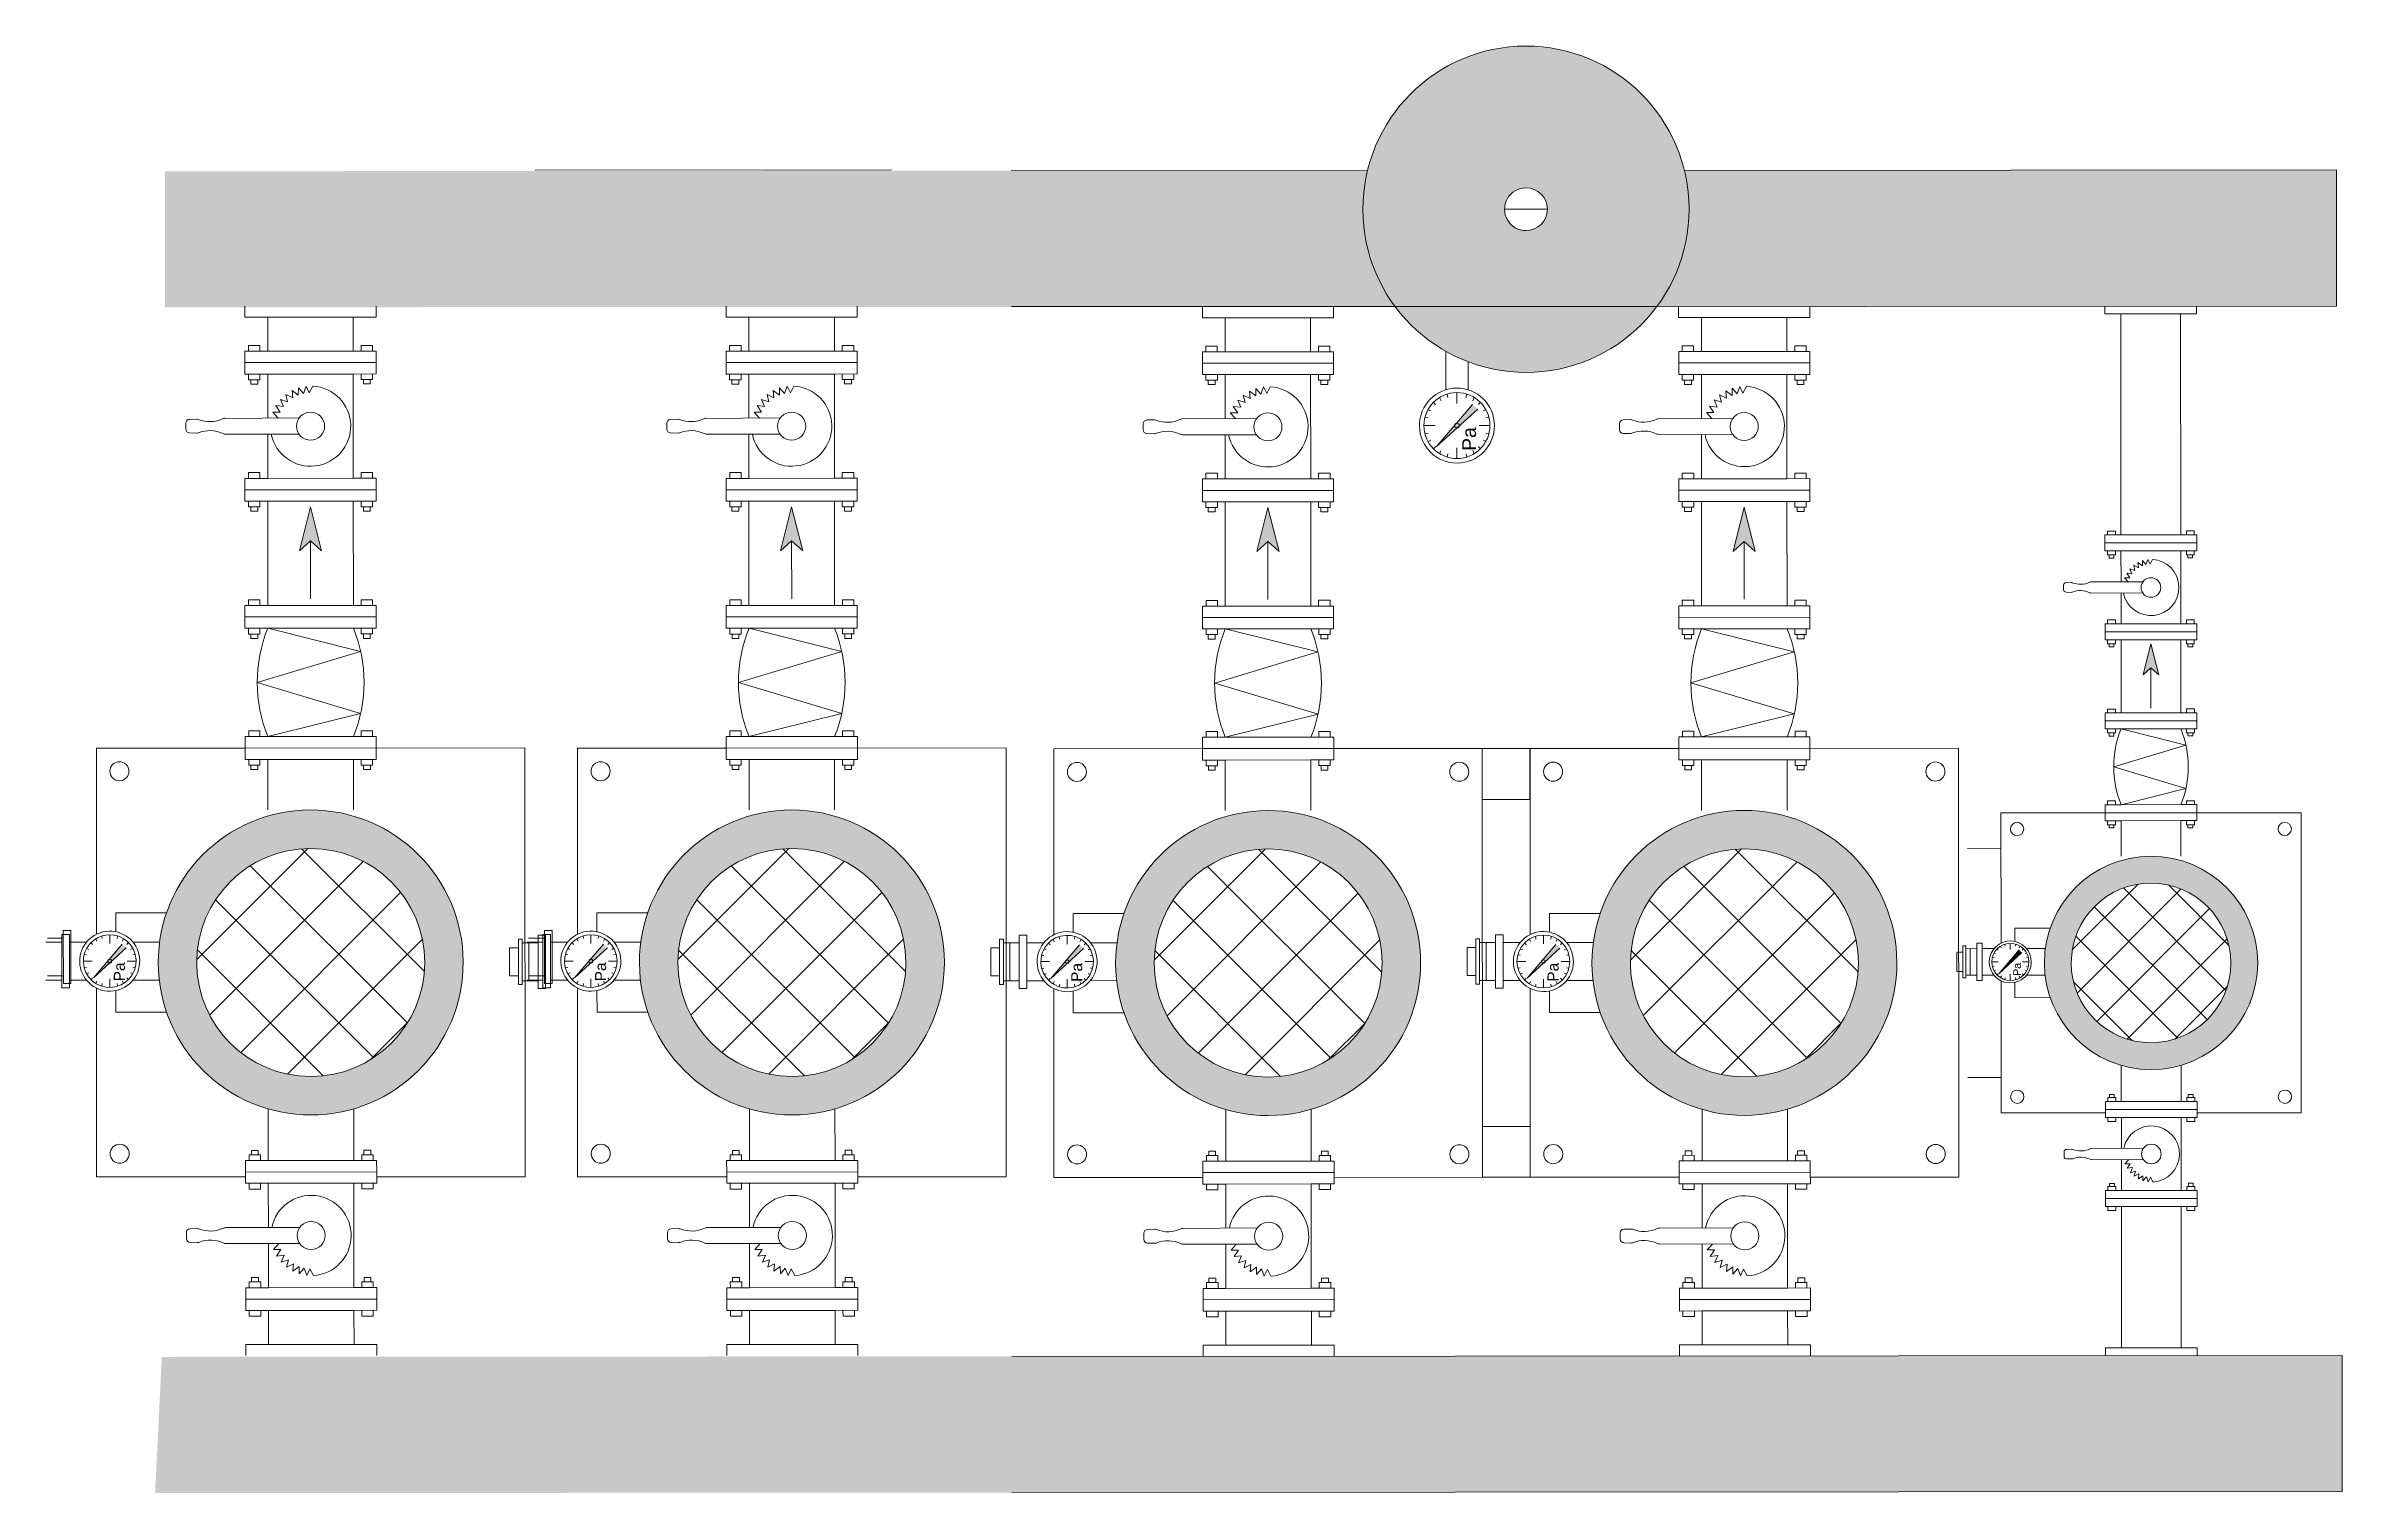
# Model space of a CAD drawing. Extents: x -6531732 to 89637, y -8915 to 32458.
# Drawn here: x -6531732 to -6528931, y -8123 to -6358 of the extents above.
import ezdxf

# ---------------------------------------------------------------- set-up
doc = ezdxf.new("R2010")
doc.units = 0
doc.layers.add('SAN-MC-TEXT', color=7, linetype='Continuous')
doc.layers.add('SAN-MC-VALVE', color=7, linetype='Continuous', lineweight=5)
doc.styles.get("Standard").update_dxf_attribs({"font": 'arial.ttf'})

# ---------------------------------------------------------------- blocks, each defined once
blk = doc.blocks.new('SP-Hidranti')
h = blk.add_hatch(color=1)
h.dxf.hatch_style = 1
h.set_gradient(color1=(255, 0, 0), one_color=1, tint=1)
h.paths.add_polyline_path([(16150.6, -3943995.1), (16050.8, -3943995.1), (16051.8, -3945594), (16151.7, -3945598.9)])
h = blk.add_hatch(color=1)
h.dxf.hatch_style = 1
h.set_gradient(color1=(255, 0, 0), one_color=1, tint=1)
edge = h.paths.add_edge_path()
edge.add_ellipse((15210.5, -3944593.6), major_axis=(0.2, -119.6), ratio=1, start_angle=143.284, end_angle=193.6977, ccw=False)
edge.add_line((15281.9, -3944497.6), (15281.6, -3943999.3))
edge.add_line((15281.6, -3943999.3), (15181.7, -3943999.3))
edge.add_line((15181.7, -3943999.3), (15182, -3944477.4))
edge = h.paths.add_edge_path()
edge.add_ellipse((15210.5, -3944593.6), major_axis=(0.2, -119.6), ratio=1, start_angle=-13.8627, end_angle=36.5315, ccw=False)
edge.add_line((15182, -3944709.8), (15182.7, -3945591.6))
edge.add_line((15182.7, -3945591.6), (15282.4, -3945591.6))
edge.add_line((15282.4, -3945591.6), (15281.9, -3944689.6))
h = blk.add_hatch(color=114)
h.dxf.hatch_style = 1
h.set_gradient(color1=(0, 153, 76), one_color=1, tint=1)
edge = h.paths.add_edge_path()
edge.add_ellipse((15763, -3944433.4), major_axis=(-111.8, 0.3), ratio=1, start_angle=0, end_angle=360, ccw=False)
edge = h.paths.add_edge_path(flags=16)
edge.add_ellipse((15763, -3944433.4), major_axis=(-83.6, 0.1), ratio=1, start_angle=0, end_angle=360, ccw=False)
edge = h.paths.add_edge_path()
edge.add_ellipse((15763.1, -3944782.7), major_axis=(-111.8, -0.3), ratio=1, start_angle=0, end_angle=360, ccw=False)
edge = h.paths.add_edge_path(flags=16)
edge.add_ellipse((15763.1, -3944782.7), major_axis=(-83.6, 0.1), ratio=1, start_angle=0, end_angle=360, ccw=False)
edge = h.paths.add_edge_path()
edge.add_ellipse((15763, -3944135.2), major_axis=(-78.2, 0.2), ratio=1, start_angle=0, end_angle=360, ccw=False)
edge = h.paths.add_edge_path(flags=16)
edge.add_ellipse((15763, -3944135.2), major_axis=(-58.5, 0.1), ratio=1, start_angle=0, end_angle=360, ccw=False)
h = blk.add_hatch(color=1)
h.dxf.hatch_style = 1
h.set_gradient(color1=(255, 0, 0), one_color=1, tint=1)
edge = h.paths.add_edge_path()
edge.add_ellipse((15210.5, -3944593.6), major_axis=(-119.6, -0.2), ratio=1, start_angle=0, end_angle=360, ccw=False)
edge = h.paths.add_edge_path(flags=16)
edge.add_ellipse((15210.5, -3944593.6), major_axis=(-11.1, -11.1), ratio=1, start_angle=135.0199, end_angle=315.0199, ccw=False)
edge.add_ellipse((15210.5, -3944593.6), major_axis=(-11.1, 11.1), ratio=1, start_angle=45.0199, end_angle=225.0199, ccw=False)
h = blk.add_hatch(color=114)
h.dxf.hatch_style = 1
h.set_gradient(color1=(0, 153, 76), one_color=1, tint=1)
edge = h.paths.add_edge_path()
edge.add_ellipse((15762.7, -3945131.9), major_axis=(-111.8, -0.3), ratio=1, start_angle=-136.0537, end_angle=70.9034)
edge.add_ellipse((15762.7, -3945131.9), major_axis=(-111.8, -0.3), ratio=1, start_angle=70.9034, end_angle=82.1986)
edge.add_ellipse((15762.7, -3945131.9), major_axis=(-111.8, -0.3), ratio=1, start_angle=82.1986, end_angle=96.5025)
edge.add_ellipse((15762.7, -3945131.9), major_axis=(-111.8, -0.3), ratio=1, start_angle=96.5025, end_angle=108.873)
edge.add_ellipse((15762.7, -3945131.9), major_axis=(-111.8, -0.3), ratio=1, start_angle=108.873, end_angle=135.7517)
edge.add_line((15842.9, -3945209.7), (15842.9, -3945155.4))
edge.add_ellipse((15762.7, -3945131.9), major_axis=(-83.6, 0.1), ratio=1, start_angle=-163.6342, end_angle=163.7619, ccw=False)
edge.add_line((15842.9, -3945108.5), (15843, -3945054.2))
edge = h.paths.add_edge_path()
edge.add_ellipse((15762.7, -3945131.9), major_axis=(-111.8, -0.3), ratio=1, start_angle=196.2693, end_angle=223.9463)
edge.add_line((15843, -3945054.2), (15842.9, -3945108.5))
edge.add_ellipse((15762.7, -3945131.9), major_axis=(-83.6, 0.1), ratio=1, start_angle=163.7619, end_angle=196.3658, ccw=False)
edge.add_line((15842.9, -3945155.4), (15842.9, -3945209.7))
edge.add_ellipse((15762.7, -3945131.9), major_axis=(-111.8, -0.3), ratio=1, start_angle=135.7517, end_angle=163.6847)
edge.add_ellipse((15762.7, -3945131.9), major_axis=(-111.8, -0.3), ratio=1, start_angle=163.6847, end_angle=196.2693)
h = blk.add_hatch(color=114)
h.dxf.hatch_style = 1
h.set_gradient(color1=(0, 153, 76), one_color=1, tint=1)
edge = h.paths.add_edge_path()
edge.add_ellipse((15762.7, -3945484.8), major_axis=(-111.8, -0.3), ratio=1, start_angle=-136.0537, end_angle=70.9034)
edge.add_ellipse((15762.7, -3945484.8), major_axis=(-111.8, -0.3), ratio=1, start_angle=70.9034, end_angle=82.1986)
edge.add_ellipse((15762.7, -3945484.8), major_axis=(-111.8, -0.3), ratio=1, start_angle=82.1986, end_angle=96.5025)
edge.add_ellipse((15762.7, -3945484.8), major_axis=(-111.8, -0.3), ratio=1, start_angle=96.5025, end_angle=108.873)
edge.add_ellipse((15762.7, -3945484.8), major_axis=(-111.8, -0.3), ratio=1, start_angle=108.873, end_angle=135.7517)
edge.add_line((15842.9, -3945562.6), (15842.9, -3945508.3))
edge.add_ellipse((15762.7, -3945484.8), major_axis=(-83.6, 0.1), ratio=1, start_angle=-163.6342, end_angle=163.7619, ccw=False)
edge.add_line((15842.9, -3945461.3), (15843, -3945407))
edge = h.paths.add_edge_path()
edge.add_ellipse((15762.7, -3945484.8), major_axis=(-111.8, -0.3), ratio=1, start_angle=196.2693, end_angle=223.9463)
edge.add_line((15843, -3945407), (15842.9, -3945461.3))
edge.add_ellipse((15762.7, -3945484.8), major_axis=(-83.6, 0.1), ratio=1, start_angle=163.7619, end_angle=196.3658, ccw=False)
edge.add_line((15842.9, -3945508.3), (15842.9, -3945562.6))
edge.add_ellipse((15762.7, -3945484.8), major_axis=(-111.8, -0.3), ratio=1, start_angle=135.7517, end_angle=163.6847)
edge.add_ellipse((15762.7, -3945484.8), major_axis=(-111.8, -0.3), ratio=1, start_angle=163.6847, end_angle=196.2693)
at = {"layer": 'SAN-MC-VALVE'}
h = blk.add_hatch(dxfattribs=at)
h.set_pattern_fill('ANSI37', color=256, scale=11.2, angle=90.0038, style=0)
h.set_pattern_definition([(225.02368, (25732.419, -3927065.959), (17.571948, -17.55743), []), (315.02368, (25732.419, -3927065.959), (17.55743, 17.571948), [])])
edge = h.paths.add_edge_path()
edge.add_ellipse((15763, -3944135.2), major_axis=(-58.5, -0.4), ratio=1, start_angle=269.6261, end_angle=449.6261, ccw=False)
edge.add_ellipse((15763, -3944135.2), major_axis=(-58.5, -0.5), ratio=1, start_angle=89.5777, end_angle=269.5777, ccw=False)
for color, points in [(256, [(15551.8, -3944140.9), (15546.7, -3944135.3), (15551.8, -3944129.6), (15529.1, -3944135.3)]), (1, [(15770.9, -3944246.7), (15755.5, -3944229.9), (15753.5, -3944232)]), (256, [(15461.3, -3944441.6), (15454, -3944433.5), (15461.3, -3944425.4), (15428.9, -3944433.5)]), (1, [(15774.3, -3944592.8), (15752.3, -3944568.7), (15749.5, -3944571.7)]), (1, [(15384.5, -3944659.1), (15357.1, -3944629), (15353.6, -3944632.8)]), (256, [(15461.4, -3944790.9), (15454.1, -3944782.8), (15461.4, -3944774.7), (15429.1, -3944782.8)]), (1, [(15774.5, -3944942), (15752.5, -3944918), (15749.7, -3944921)]), (256, [(15461, -3945140.2), (15453.7, -3945132.1), (15461, -3945123.9), (15428.6, -3945132.1)]), (1, [(15774, -3945291.3), (15752, -3945267.2), (15749.2, -3945270.2)]), (256, [(15461, -3945493), (15453.7, -3945484.9), (15461, -3945476.8), (15428.6, -3945484.9)]), (1, [(15774, -3945644.2), (15752, -3945620.1), (15749.2, -3945623.1)])]:
    blk.add_hatch(color=color, dxfattribs=at).paths.add_polyline_path(points)
h = blk.add_hatch(dxfattribs=at)
h.set_pattern_fill('ANSI37', color=256, scale=16, angle=90.0038, style=0)
h.set_pattern_definition([(225.02368, (30005.062, -3920048.776), (25.102783, -25.082045), []), (315.02368, (30005.062, -3920048.776), (25.082045, 25.102783), [])])
edge = h.paths.add_edge_path()
edge.add_ellipse((15763, -3944433.4), major_axis=(-83.6, -0.6), ratio=1, start_angle=269.6261, end_angle=449.6261, ccw=False)
edge.add_ellipse((15763, -3944433.4), major_axis=(-83.6, -0.7), ratio=1, start_angle=89.5777, end_angle=269.5777, ccw=False)
h = blk.add_hatch(dxfattribs=at)
h.set_pattern_fill('ANSI37', color=256, scale=16, angle=90.0038, style=0)
h.set_pattern_definition([(225.02368, (30005.207, -3920398.048), (25.102783, -25.082045), []), (315.02368, (30005.207, -3920398.048), (25.082045, 25.102783), [])])
edge = h.paths.add_edge_path()
edge.add_ellipse((15763.1, -3944782.7), major_axis=(-83.6, 0.5), ratio=1, start_angle=-89.6388, end_angle=90.3612, ccw=False)
edge.add_ellipse((15763.1, -3944782.7), major_axis=(-83.6, 0.3), ratio=1, start_angle=90.2378, end_angle=270.2378, ccw=False)
h = blk.add_hatch(dxfattribs=at)
h.set_pattern_fill('ANSI37', color=256, scale=16, angle=90.0038, style=0)
h.set_pattern_definition([(225.02368, (30004.75, -3920747.32), (25.102783, -25.082045), []), (315.02368, (30004.75, -3920747.32), (25.082045, 25.102783), [])])
edge = h.paths.add_edge_path()
edge.add_ellipse((15762.7, -3945131.9), major_axis=(-83.6, 0.5), ratio=1, start_angle=-89.6388, end_angle=90.3612, ccw=False)
edge.add_ellipse((15762.7, -3945131.9), major_axis=(-83.6, 0.3), ratio=1, start_angle=90.2378, end_angle=270.2378, ccw=False)
h = blk.add_hatch(dxfattribs=at)
h.set_pattern_fill('ANSI37', color=256, scale=16, angle=90.0038, style=0)
h.set_pattern_definition([(225.02368, (30004.75, -3921100.173), (25.102783, -25.082045), []), (315.02368, (30004.75, -3921100.173), (25.082045, 25.102783), [])])
edge = h.paths.add_edge_path()
edge.add_ellipse((15762.7, -3945484.8), major_axis=(-83.6, 0.5), ratio=1, start_angle=-89.6388, end_angle=90.3612, ccw=False)
edge.add_ellipse((15762.7, -3945484.8), major_axis=(-83.6, 0.3), ratio=1, start_angle=90.2378, end_angle=270.2378, ccw=False)
for p, q in [((16050.8, -3943995.1), (16051.5, -3944970.7)), ((16150.6, -3943995.1), (16050.8, -3943995.1)), ((16151.3, -3944970.6), (16150.6, -3943995.1)), ((15181.7, -3943999.3), (15182, -3944477.4)), ((15281.6, -3943999.3), (15181.7, -3943999.3)), ((15282, -3944689.5), (15281.6, -3943999.3)), ((15872.9, -3944025.1), (15652.9, -3944025.2)), ((15652.9, -3944101.6), (15652.9, -3944025.2)), ((15872.9, -3944025.1), (15873, -3944101.3)), ((15281.6, -3944101.8), (15287.2, -3944101.8)), ((15287.2, -3944101.8), (15287.3, -3944169.1)), ((15287.3, -3944113.5), (15449.3, -3944113.4)), ((15449.3, -3944103.5), (15446.3, -3944103.5)), ((15446.3, -3944103.5), (15446.3, -3944109.3)), ((15446.3, -3944109.3), (15449.3, -3944109.3)), ((15449.3, -3944113.4), (15449.3, -3944101.7)), ((15449.3, -3944101.7), (15455.1, -3944101.7)), ((15449.3, -3944157.3), (15449.3, -3944113.4)), ((15461, -3944101.7), (15455.1, -3944101.7)), ((15455.1, -3944101.7), (15455.1, -3944169)), ((15455.1, -3944101.7), (15455.1, -3944169)), ((15461, -3944113.4), (15461, -3944101.7)), ((15461, -3944103.5), (15463.9, -3944103.5)), ((15463.9, -3944109.3), (15461, -3944109.3)), ((15514.5, -3944113.3), (15461, -3944113.4)), ((15461, -3944157.3), (15461, -3944113.4)), ((15463.9, -3944103.5), (15463.9, -3944109.3)), ((15463.9, -3944104.7), (15466.1, -3944104.7)), ((15463.9, -3944108.2), (15466.1, -3944108.2)), ((15466.1, -3944104.7), (15466.1, -3944108.2)), ((15514.5, -3944103.5), (15511.6, -3944103.5)), ((15511.6, -3944103.5), (15511.6, -3944109.3)), ((15511.6, -3944109.3), (15514.5, -3944109.3)), ((15514.5, -3944113.3), (15514.5, -3944101.6)), ((15514.5, -3944101.6), (15520.4, -3944101.6)), ((15514.5, -3944157.2), (15514.5, -3944113.3)), ((15526.2, -3944101.6), (15520.4, -3944101.6)), ((15520.4, -3944101.6), (15520.4, -3944168.9)), ((15520.4, -3944101.6), (15520.4, -3944168.9)), ((15526.2, -3944113.3), (15526.2, -3944101.6)), ((15526.2, -3944103.5), (15529.1, -3944103.5)), ((15529.1, -3944109.3), (15526.2, -3944109.3)), ((15526.2, -3944157.2), (15526.2, -3944113.3)), ((15579.8, -3944113.3), (15526.2, -3944113.3)), ((15529.1, -3944103.5), (15529.1, -3944109.3)), ((15529.1, -3944104.6), (15531.4, -3944104.6)), ((15529.1, -3944108.1), (15531.4, -3944108.1)), ((15531.4, -3944104.6), (15531.4, -3944108.1)), ((15579.8, -3944103.4), (15576.8, -3944103.4)), ((15576.8, -3944103.4), (15576.8, -3944109.3)), ((15576.8, -3944109.3), (15579.8, -3944109.3)), ((15579.8, -3944113.3), (15579.8, -3944101.6)), ((15579.8, -3944101.6), (15585.6, -3944101.6)), ((15579.8, -3944157.2), (15579.8, -3944113.3)), ((15585.6, -3944101.6), (15585.6, -3944168.9)), ((15591.5, -3944101.6), (15585.6, -3944101.6)), ((15585.6, -3944101.6), (15585.6, -3944168.9)), ((15591.5, -3944113.3), (15591.5, -3944101.6)), ((15591.5, -3944103.4), (15594.4, -3944103.4)), ((15594.4, -3944109.3), (15591.5, -3944109.3)), ((15603.3, -3944109.6), (15591.5, -3944157.2)), ((15591.5, -3944157.2), (15591.5, -3944113.3)), ((15594.4, -3944103.4), (15594.4, -3944109.3)), ((15594.4, -3944104.6), (15596.6, -3944104.6)), ((15594.4, -3944108.1), (15596.6, -3944108.1)), ((15596.6, -3944104.6), (15596.6, -3944106.4)), ((15596.6, -3944108.1), (15596.6, -3944106.4)), ((15619.3, -3944162.6), (15603.3, -3944109.6)), ((15635.2, -3944109.6), (15619.3, -3944162.6)), ((15647.1, -3944157.2), (15635.2, -3944109.6)), ((15647, -3944103.4), (15644.1, -3944103.4)), ((15644.1, -3944103.4), (15644.1, -3944109.3)), ((15644.1, -3944109.3), (15647, -3944109.3)), ((15647, -3944113.3), (15647, -3944101.6)), ((15647, -3944101.6), (15652.9, -3944101.6)), ((15647.1, -3944157.2), (15647, -3944113.3)), ((15658.7, -3944101.6), (15652.9, -3944101.6)), ((15652.9, -3944101.6), (15652.9, -3944168.9)), ((15652.9, -3944101.6), (15652.9, -3944168.9)), ((15658.7, -3944113.3), (15658.7, -3944101.6)), ((15658.7, -3944103.4), (15661.7, -3944103.4)), ((15661.7, -3944109.3), (15658.7, -3944109.3)), ((15684.7, -3944113.3), (15658.7, -3944113.3)), ((15658.8, -3944157.2), (15658.7, -3944113.3)), ((15661.7, -3944103.4), (15661.7, -3944109.3)), ((15661.7, -3944104.6), (15663.9, -3944104.6)), ((15661.7, -3944108.1), (15663.9, -3944108.1)), ((15663.9, -3944104.6), (15663.9, -3944106.3)), ((15663.9, -3944108.1), (15663.9, -3944106.3)), ((15838, -3944113.1), (15864.6, -3944113.1)), ((15861.6, -3944104.4), (15859.4, -3944104.4)), ((15859.4, -3944104.4), (15859.4, -3944107.9)), ((15861.6, -3944107.9), (15859.4, -3944107.9)), ((15864.6, -3944103.2), (15861.6, -3944103.2)), ((15861.6, -3944103.2), (15861.6, -3944109)), ((15861.6, -3944109), (15864.6, -3944109)), ((15864.6, -3944113.1), (15864.6, -3944101.4)), ((15864.6, -3944101.4), (15870.4, -3944101.4)), ((15864.6, -3944157), (15864.6, -3944113.1)), ((15876.3, -3944101.3), (15870.4, -3944101.4)), ((15870.4, -3944101.4), (15870.5, -3944168.7)), ((15870.4, -3944101.4), (15870.5, -3944168.7)), ((15876.3, -3944113.1), (15876.3, -3944101.3)), ((15876.3, -3944103.2), (15879.2, -3944103.2)), ((15879.2, -3944109), (15876.3, -3944109)), ((15876.3, -3944113.1), (15929.8, -3944113)), ((15876.3, -3944156.9), (15876.3, -3944113.1)), ((15879.2, -3944103.2), (15879.2, -3944109)), ((15926.9, -3944104.3), (15924.6, -3944104.3)), ((15924.6, -3944104.3), (15924.6, -3944107.8)), ((15926.9, -3944107.8), (15924.6, -3944107.8)), ((15929.8, -3944103.1), (15926.9, -3944103.1)), ((15926.9, -3944103.1), (15926.9, -3944109)), ((15926.9, -3944109), (15929.8, -3944109)), ((15929.8, -3944113), (15929.8, -3944101.3)), ((15929.8, -3944101.3), (15935.7, -3944101.3)), ((15929.9, -3944156.9), (15929.8, -3944113)), ((15935.7, -3944101.3), (15935.7, -3944168.6)), ((15941.5, -3944101.3), (15935.7, -3944101.3)), ((15935.7, -3944101.3), (15935.7, -3944168.6)), ((15941.5, -3944113), (15941.5, -3944101.3)), ((15941.5, -3944103.1), (15944.4, -3944103.1)), ((15944.5, -3944108.9), (15941.5, -3944108.9)), ((16045.3, -3944113), (15941.5, -3944113)), ((15941.6, -3944156.9), (15941.5, -3944113)), ((15944.4, -3944103.1), (15944.5, -3944108.9)), ((16050.8, -3944101.3), (16045.2, -3944101.3)), ((16045.2, -3944101.3), (16045.3, -3944168.6)), ((15529.1, -3944135.3), (15551.8, -3944129.6)), ((15551.8, -3944129.6), (15546.7, -3944135.3)), ((15470.6, -3944135.9), (15467.2, -3944134.1)), ((15467.3, -3944137.5), (15470.6, -3944135.9)), ((15471, -3944138.9), (15467.3, -3944137.5)), ((15468.1, -3944141.5), (15471, -3944138.9)), ((15471.8, -3944141.5), (15468.1, -3944141.5)), ((15469.5, -3944144.8), (15471.8, -3944141.5)), ((15473.3, -3944144.4), (15469.5, -3944144.8)), ((15471.5, -3944147.9), (15473.3, -3944144.4)), ((15475.3, -3944147), (15471.5, -3944147.9)), ((15474.1, -3944150.7), (15475.3, -3944147)), ((15483.6, -3944141.2), (15483.7, -3944179.4)), ((15491.9, -3944141.2), (15491.8, -3944179.3)), ((15529.1, -3944135.3), (15551.8, -3944140.9)), ((15576.3, -3944135.3), (15546.7, -3944135.3)), ((15551.8, -3944140.9), (15546.7, -3944135.3)), ((15898.9, -3944140.8), (15899.1, -3944179)), ((15907.3, -3944140.8), (15907.2, -3944179)), ((15913.6, -3944152.7), (15913.1, -3944148.8)), ((15913.1, -3944148.8), (15916.8, -3944150.3)), ((15916.8, -3944150.3), (15915.6, -3944146.7)), ((15915.6, -3944146.7), (15919.4, -3944147.6)), ((15919.4, -3944147.6), (15917.6, -3944144.1)), ((15917.6, -3944144.1), (15921.4, -3944144.5)), ((15919, -3944141.2), (15922.7, -3944141.1)), ((15921.4, -3944144.5), (15919, -3944141.2)), ((15919.8, -3944138.6), (15923.6, -3944137.2)), ((15922.7, -3944141.1), (15919.8, -3944138.6)), ((15920.2, -3944135.6), (15923.7, -3944133.7)), ((15923.6, -3944137.2), (15920.2, -3944135.6)), ((15287.3, -3944157.4), (15449.3, -3944157.3)), ((15446.4, -3944167.1), (15446.4, -3944161.3)), ((15446.4, -3944161.3), (15449.3, -3944161.3)), ((15449.3, -3944157.3), (15449.3, -3944169)), ((15483.6, -3944157.2), (15461, -3944157.3)), ((15461, -3944157.3), (15461, -3944169)), ((15463.9, -3944161.3), (15461, -3944161.3)), ((15463.9, -3944167.1), (15463.9, -3944161.3)), ((15463.9, -3944162.5), (15466.2, -3944162.5)), ((15466.2, -3944162.5), (15466.2, -3944166)), ((15477.7, -3944149.2), (15474.1, -3944150.7)), ((15477.2, -3944153), (15477.7, -3944149.2)), ((15480.6, -3944150.8), (15477.2, -3944153)), ((15480.6, -3944154.6), (15480.6, -3944150.8)), ((15480.6, -3944154.6), (15483.6, -3944151.9)), ((15514.5, -3944157.2), (15491.9, -3944157.2)), ((15511.6, -3944167.1), (15511.6, -3944161.3)), ((15511.6, -3944161.3), (15514.5, -3944161.3)), ((15514.5, -3944157.2), (15514.5, -3944168.9)), ((15526.2, -3944157.2), (15526.2, -3944168.9)), ((15579.8, -3944157.2), (15526.2, -3944157.2)), ((15529.2, -3944161.3), (15526.2, -3944161.3)), ((15529.2, -3944167.1), (15529.2, -3944161.3)), ((15529.2, -3944162.4), (15531.4, -3944162.4)), ((15531.4, -3944162.4), (15531.4, -3944165.9)), ((15576.9, -3944167.1), (15576.9, -3944161.2)), ((15576.9, -3944161.2), (15579.8, -3944161.2)), ((15579.8, -3944157.2), (15579.8, -3944168.9)), ((15591.5, -3944157.2), (15591.5, -3944168.9)), ((15594.4, -3944161.2), (15591.5, -3944161.2)), ((15594.4, -3944167.1), (15594.4, -3944161.2)), ((15594.4, -3944162.4), (15596.7, -3944162.4)), ((15596.7, -3944162.4), (15596.7, -3944164.2)), ((15596.7, -3944165.9), (15596.7, -3944164.2)), ((15644.1, -3944167.1), (15644.1, -3944161.2)), ((15644.1, -3944161.2), (15647.1, -3944161.2)), ((15647.1, -3944157.2), (15647.1, -3944168.9)), ((15684.7, -3944157.2), (15658.8, -3944157.2)), ((15658.8, -3944157.2), (15658.8, -3944168.9)), ((15661.7, -3944161.2), (15658.8, -3944161.2)), ((15661.7, -3944167.1), (15661.7, -3944161.2)), ((15661.7, -3944162.4), (15663.9, -3944162.4)), ((15663.9, -3944162.4), (15663.9, -3944164.1)), ((15663.9, -3944165.9), (15663.9, -3944164.1)), ((15838.1, -3944157), (15864.6, -3944157)), ((15861.7, -3944162.2), (15859.5, -3944162.2)), ((15859.5, -3944162.2), (15859.5, -3944165.7)), ((15861.7, -3944165.7), (15859.5, -3944165.7)), ((15861.7, -3944166.8), (15861.7, -3944161)), ((15861.7, -3944161), (15864.6, -3944161)), ((15864.6, -3944157), (15864.6, -3944168.7)), ((15876.3, -3944156.9), (15876.3, -3944168.7)), ((15876.3, -3944156.9), (15899, -3944156.9)), ((15879.3, -3944161), (15876.3, -3944161)), ((15879.3, -3944166.8), (15879.3, -3944161)), ((15910.3, -3944154.3), (15907.2, -3944151.6)), ((15907.2, -3944156.9), (15929.9, -3944156.9)), ((15910.3, -3944154.3), (15910.3, -3944150.5)), ((15910.3, -3944150.5), (15913.6, -3944152.7)), ((15927, -3944162.1), (15924.7, -3944162.1)), ((15924.7, -3944162.1), (15924.7, -3944165.6)), ((15927, -3944165.6), (15924.7, -3944165.6)), ((15927, -3944166.8), (15927, -3944160.9)), ((15927, -3944160.9), (15929.9, -3944160.9)), ((15929.9, -3944156.9), (15929.9, -3944168.6)), ((16045.3, -3944156.9), (15941.6, -3944156.9)), ((15941.6, -3944156.9), (15941.6, -3944168.6)), ((15944.5, -3944160.9), (15941.6, -3944160.9)), ((15944.5, -3944166.8), (15944.5, -3944160.9)), ((15281.7, -3944169.1), (15287.3, -3944169.1)), ((15449.3, -3944167.1), (15446.4, -3944167.1)), ((15449.3, -3944169), (15455.1, -3944169)), ((15461, -3944169), (15455.1, -3944169)), ((15461, -3944167.1), (15463.9, -3944167.1)), ((15463.9, -3944166), (15466.2, -3944166)), ((15514.5, -3944167.1), (15511.6, -3944167.1)), ((15514.5, -3944168.9), (15520.4, -3944168.9)), ((15526.2, -3944168.9), (15520.4, -3944168.9)), ((15526.2, -3944167.1), (15529.2, -3944167.1)), ((15529.2, -3944165.9), (15531.4, -3944165.9)), ((15579.8, -3944167.1), (15576.9, -3944167.1)), ((15579.8, -3944168.9), (15585.6, -3944168.9)), ((15591.5, -3944168.9), (15585.6, -3944168.9)), ((15591.5, -3944167.1), (15594.4, -3944167.1)), ((15594.4, -3944165.9), (15596.7, -3944165.9)), ((15647.1, -3944167.1), (15644.1, -3944167.1)), ((15647.1, -3944168.9), (15652.9, -3944168.9)), ((15653, -3944245.3), (15652.9, -3944168.9)), ((15658.8, -3944168.9), (15652.9, -3944168.9)), ((15658.8, -3944167.1), (15661.7, -3944167.1)), ((15661.7, -3944165.9), (15663.9, -3944165.9)), ((15864.6, -3944166.8), (15861.7, -3944166.8)), ((15864.6, -3944168.7), (15870.5, -3944168.7)), ((15876.3, -3944168.7), (15870.5, -3944168.7)), ((15873, -3944168.7), (15873, -3944245.2)), ((15876.3, -3944166.8), (15879.3, -3944166.8)), ((15929.9, -3944166.8), (15927, -3944166.8)), ((15929.9, -3944168.6), (15935.7, -3944168.6)), ((15941.6, -3944168.6), (15935.7, -3944168.6)), ((15941.6, -3944166.8), (15944.5, -3944166.8)), ((16050.9, -3944168.6), (16045.3, -3944168.6)), ((15484.2, -3944193.7), (15484.3, -3944197.4)), ((15486.2, -3944199.3), (15487.8, -3944199.3)), ((15489.3, -3944199.3), (15487.8, -3944199.3)), ((15491.4, -3944193.7), (15491.3, -3944197.4)), ((15899.5, -3944193.4), (15899.7, -3944197.1)), ((15901.6, -3944199), (15903.1, -3944199)), ((15904.7, -3944199), (15903.2, -3944199)), ((15906.7, -3944193.4), (15906.6, -3944197.1)), ((15737.6, -3944235.2), (15737.5, -3944209.2)), ((15752.5, -3944226.5), (15752.5, -3944212.7)), ((15772, -3944226.5), (15772, -3944212.9)), ((15788.4, -3944209.2), (15788.5, -3944235.2)), ((15750.7, -3944231.3), (15752, -3944231.9)), ((15752.7, -3944228.8), (15753.6, -3944229.6)), ((15755.7, -3944226.5), (15756.2, -3944227.6)), ((15758.9, -3944225.3), (15759, -3944226.5)), ((15762.3, -3944224.8), (15762.3, -3944229.4)), ((15765.7, -3944225.3), (15765.5, -3944226.5)), ((15768.8, -3944226.5), (15768.3, -3944227.6)), ((15771.8, -3944228.8), (15770.9, -3944229.6)), ((15773.8, -3944231.3), (15772.5, -3944231.9)), ((15747.2, -3944235.2), (15737.6, -3944235.2)), ((15748.8, -3944238.4), (15753.3, -3944238.4)), ((15749.3, -3944234.4), (15750.7, -3944234.6)), ((15749.3, -3944242.4), (15750.7, -3944242.2)), ((15750.8, -3944245.5), (15752, -3944245)), ((15752.7, -3944248), (15753.7, -3944247.2)), ((15755.7, -3944250.3), (15756.2, -3944249.2)), ((15762.3, -3944252), (15762.3, -3944247.4)), ((15768.8, -3944250.3), (15768.3, -3944249.2)), ((15771.8, -3944248), (15770.9, -3944247.2)), ((15775.8, -3944238.4), (15771.3, -3944238.4)), ((15773.8, -3944245.5), (15772.5, -3944244.9)), ((15775.2, -3944234.4), (15773.8, -3944234.6)), ((15775.2, -3944242.4), (15773.8, -3944242.2)), ((15788.5, -3944235.2), (15777.3, -3944235.2)), ((15775.9, -3944259.1), (15748.6, -3944259.1)), ((15748.6, -3944263), (15748.6, -3944259.1)), ((15775.9, -3944263), (15748.6, -3944263)), ((15752.5, -3944250.3), (15752.5, -3944259.1)), ((15752.6, -3944271.1), (15752.5, -3944263)), ((15758.9, -3944251.5), (15759, -3944250.3)), ((15765.7, -3944251.5), (15765.5, -3944250.3)), ((15772, -3944250.3), (15772, -3944259.1)), ((15772, -3944263), (15772, -3944271.1)), ((15775.9, -3944259.1), (15775.9, -3944263)), ((15920.1, -3944276.2), (15605.7, -3944276.3)), ((15605.8, -3944385.4), (15605.7, -3944276.3)), ((15774, -3944271.1), (15750.6, -3944271.1)), ((15750.6, -3944273.1), (15750.6, -3944271.1)), ((15774, -3944273.1), (15750.6, -3944273.1)), ((15772, -3944267.8), (15752.5, -3944267.8)), ((15755.2, -3944273.1), (15755.2, -3944277.5)), ((15755.2, -3944277.5), (15762.3, -3944277.5)), ((15769.4, -3944277.5), (15762.3, -3944277.5)), ((15769.4, -3944273.1), (15769.4, -3944277.5)), ((15774, -3944271.1), (15774, -3944273.1)), ((15920.1, -3944276.2), (15920.1, -3944385)), ((15281.9, -3944385.5), (15289.9, -3944385.5)), ((15289.9, -3944385.5), (15289.9, -3944481.7)), ((15314.8, -3944388.1), (15310.7, -3944388.1)), ((15310.7, -3944388.1), (15310.7, -3944396.5)), ((15310.7, -3944396.5), (15314.8, -3944396.5)), ((15314.8, -3944402.2), (15314.8, -3944385.5)), ((15314.8, -3944385.5), (15323.2, -3944385.5)), ((15331.6, -3944385.5), (15323.2, -3944385.5)), ((15323.2, -3944385.5), (15323.2, -3944481.6)), ((15323.2, -3944385.5), (15323.2, -3944481.6)), ((15331.6, -3944402.2), (15331.6, -3944385.5)), ((15331.6, -3944388.1), (15335.7, -3944388.1)), ((15335.7, -3944396.5), (15331.6, -3944396.5)), ((15335.7, -3944388.1), (15335.7, -3944396.5)), ((15335.7, -3944389.8), (15339, -3944389.8)), ((15335.7, -3944394.8), (15339, -3944394.8)), ((15339, -3944389.8), (15339, -3944394.8)), ((15408, -3944388.1), (15403.9, -3944388.1)), ((15403.9, -3944388.1), (15403.9, -3944396.4)), ((15403.9, -3944396.4), (15408.1, -3944396.4)), ((15408.1, -3944402.2), (15408, -3944385.5)), ((15408, -3944385.5), (15416.4, -3944385.5)), ((15424.8, -3944385.4), (15416.4, -3944385.5)), ((15416.4, -3944385.5), (15416.4, -3944481.6)), ((15416.4, -3944385.5), (15416.4, -3944481.6)), ((15424.8, -3944402.2), (15424.8, -3944385.4)), ((15424.8, -3944388.1), (15428.9, -3944388.1)), ((15429, -3944396.4), (15424.8, -3944396.4)), ((15428.9, -3944388.1), (15429, -3944396.4)), ((15428.9, -3944389.7), (15432.2, -3944389.7)), ((15429, -3944394.7), (15432.2, -3944394.7)), ((15432.2, -3944389.7), (15432.2, -3944394.7)), ((15501.3, -3944388), (15497.1, -3944388)), ((15497.1, -3944388), (15497.1, -3944396.4)), ((15497.1, -3944396.4), (15501.3, -3944396.4)), ((15501.3, -3944402.1), (15501.3, -3944385.4)), ((15501.3, -3944385.4), (15509.6, -3944385.4)), ((15509.6, -3944385.4), (15509.7, -3944481.6)), ((15518, -3944385.4), (15509.6, -3944385.4)), ((15509.6, -3944385.4), (15509.7, -3944481.6)), ((15518, -3944402.1), (15518, -3944385.4)), ((15518, -3944388), (15522.2, -3944388)), ((15522.2, -3944396.4), (15518, -3944396.4)), ((15534.9, -3944396.9), (15518, -3944464.8)), ((15522.2, -3944388), (15522.2, -3944396.4)), ((15522.2, -3944389.7), (15525.4, -3944389.7)), ((15522.2, -3944394.7), (15525.4, -3944394.7)), ((15525.4, -3944389.7), (15525.4, -3944392.2)), ((15525.4, -3944394.7), (15525.4, -3944392.2)), ((15557.7, -3944472.6), (15534.9, -3944396.9)), ((15580.5, -3944396.9), (15557.7, -3944472.6)), ((15597.4, -3944464.8), (15580.5, -3944396.9)), ((15597.4, -3944388), (15593.2, -3944388)), ((15593.2, -3944388), (15593.2, -3944396.3)), ((15593.2, -3944396.3), (15597.4, -3944396.3)), ((15597.4, -3944402.1), (15597.4, -3944385.4)), ((15597.4, -3944385.4), (15605.7, -3944385.4)), ((15614.1, -3944385.4), (15605.7, -3944385.4)), ((15605.7, -3944385.4), (15605.8, -3944481.5)), ((15605.7, -3944385.4), (15605.8, -3944481.5)), ((15614.1, -3944402.1), (15614.1, -3944385.4)), ((15614.1, -3944388), (15618.3, -3944388)), ((15618.3, -3944396.3), (15614.1, -3944396.3)), ((15618.3, -3944388), (15618.3, -3944396.3)), ((15618.3, -3944389.6), (15621.5, -3944389.6)), ((15618.3, -3944394.7), (15621.5, -3944394.7)), ((15621.5, -3944389.6), (15621.5, -3944392.2)), ((15621.5, -3944394.7), (15621.5, -3944392.2)), ((15904, -3944389.3), (15900.7, -3944389.3)), ((15900.7, -3944389.3), (15900.7, -3944394.4)), ((15904, -3944394.4), (15900.7, -3944394.4)), ((15908.1, -3944387.7), (15904, -3944387.7)), ((15904, -3944387.7), (15904, -3944396)), ((15904, -3944396), (15908.1, -3944396)), ((15908.1, -3944401.8), (15908.1, -3944385.1)), ((15908.1, -3944385.1), (15916.5, -3944385.1)), ((15924.9, -3944385), (15916.5, -3944385.1)), ((15916.5, -3944385.1), (15916.6, -3944481.2)), ((15916.5, -3944385.1), (15916.6, -3944481.2)), ((15924.9, -3944401.8), (15924.9, -3944385)), ((15924.9, -3944387.6), (15929, -3944387.6)), ((15929, -3944396), (15924.9, -3944396)), ((15929, -3944387.6), (15929, -3944396)), ((15997.2, -3944389.2), (15993.9, -3944389.2)), ((15993.9, -3944389.2), (15994, -3944394.3)), ((15997.2, -3944394.3), (15994, -3944394.3)), ((16001.3, -3944387.6), (15997.2, -3944387.6)), ((15997.2, -3944387.6), (15997.2, -3944395.9)), ((15997.2, -3944395.9), (16001.4, -3944395.9)), ((16001.3, -3944385), (16009.7, -3944384.9)), ((16001.4, -3944401.7), (16001.3, -3944385)), ((16009.7, -3944384.9), (16009.8, -3944481.1)), ((16018.1, -3944384.9), (16009.7, -3944384.9)), ((16009.7, -3944384.9), (16009.8, -3944481.1)), ((16018.1, -3944401.7), (16018.1, -3944384.9)), ((16018.1, -3944387.5), (16022.2, -3944387.5)), ((16022.3, -3944395.9), (16018.1, -3944395.9)), ((16022.2, -3944387.5), (16022.3, -3944395.9)), ((16051, -3944384.9), (16043, -3944384.9)), ((16043, -3944384.9), (16043.1, -3944481.1)), ((15289.9, -3944402.2), (15314.8, -3944402.2)), ((15314.9, -3944464.9), (15314.8, -3944402.2)), ((15331.6, -3944464.9), (15331.6, -3944402.2)), ((15408.1, -3944402.2), (15331.6, -3944402.2)), ((15408.1, -3944464.9), (15408.1, -3944402.2)), ((15501.3, -3944402.1), (15424.8, -3944402.2)), ((15424.8, -3944464.9), (15424.8, -3944402.2)), ((15501.3, -3944464.8), (15501.3, -3944402.1)), ((15518, -3944464.8), (15518, -3944402.1)), ((15597.4, -3944464.8), (15597.4, -3944402.1)), ((15651.2, -3944402.1), (15614.1, -3944402.1)), ((15614.1, -3944464.8), (15614.1, -3944402.1)), ((15870.2, -3944401.8), (15908.1, -3944401.8)), ((15908.2, -3944464.5), (15908.1, -3944401.8)), ((15924.9, -3944401.8), (16001.4, -3944401.7)), ((15924.9, -3944464.5), (15924.9, -3944401.8)), ((16001.4, -3944464.4), (16001.4, -3944401.7)), ((16043, -3944401.6), (16018.1, -3944401.7)), ((16018.1, -3944464.4), (16018.1, -3944401.7)), ((15345.4, -3944434.5), (15340.4, -3944431.8)), ((15340.5, -3944436.7), (15345.4, -3944434.5)), ((15428.9, -3944433.5), (15461.3, -3944425.4)), ((15428.9, -3944433.5), (15461.3, -3944441.6)), ((15461.3, -3944425.4), (15454, -3944433.5)), ((15496.4, -3944433.5), (15454, -3944433.5)), ((15461.3, -3944441.6), (15454, -3944433.5)), ((15987.6, -3944434), (15992.5, -3944431.3)), ((15992.4, -3944436.2), (15987.6, -3944434)), ((15345.9, -3944438.7), (15340.5, -3944436.7)), ((15341.7, -3944442.4), (15345.9, -3944438.7)), ((15347, -3944442.5), (15341.7, -3944442.4)), ((15343.7, -3944447.1), (15347, -3944442.5)), ((15349.1, -3944446.6), (15343.7, -3944447.1)), ((15346.5, -3944451.6), (15349.1, -3944446.6)), ((15352, -3944450.3), (15346.5, -3944451.6)), ((15350.3, -3944455.6), (15352, -3944450.3)), ((15363.8, -3944441.9), (15364.1, -3944496.5)), ((15375.8, -3944441.9), (15375.6, -3944496.5)), ((15957.2, -3944441.4), (15957.4, -3944496)), ((15969.1, -3944441.4), (15969, -3944496)), ((15982.7, -3944455), (15981, -3944449.8)), ((15981, -3944449.8), (15986.4, -3944451.1)), ((15986.4, -3944451.1), (15983.9, -3944446.1)), ((15983.9, -3944446.1), (15989.3, -3944446.6)), ((15989.3, -3944446.6), (15985.9, -3944441.9)), ((15985.9, -3944441.9), (15991.2, -3944441.9)), ((15987.1, -3944438.2), (15992.4, -3944436.2)), ((15991.2, -3944441.9), (15987.1, -3944438.2)), ((15289.9, -3944464.9), (15314.9, -3944464.9)), ((15314.9, -3944464.9), (15314.9, -3944481.6)), ((15331.6, -3944464.9), (15331.6, -3944481.6)), ((15363.9, -3944464.9), (15331.6, -3944464.9)), ((15355.5, -3944453.4), (15350.3, -3944455.6)), ((15354.8, -3944458.9), (15355.5, -3944453.4)), ((15359.6, -3944455.8), (15354.8, -3944458.9)), ((15359.6, -3944461.2), (15359.6, -3944455.8)), ((15359.6, -3944461.2), (15363.9, -3944457.3)), ((15408.1, -3944464.9), (15375.7, -3944464.9)), ((15408.1, -3944464.9), (15408.1, -3944481.6)), ((15501.3, -3944464.8), (15424.8, -3944464.9)), ((15424.8, -3944464.9), (15424.8, -3944481.6)), ((15501.3, -3944464.8), (15501.3, -3944481.6)), ((15518, -3944464.8), (15518, -3944481.6)), ((15597.4, -3944464.8), (15597.4, -3944481.5)), ((15651.2, -3944464.8), (15614.1, -3944464.8)), ((15614.1, -3944464.8), (15614.1, -3944481.5)), ((15870.3, -3944464.5), (15908.2, -3944464.5)), ((15908.2, -3944464.5), (15908.2, -3944481.2)), ((15924.9, -3944464.5), (15957.3, -3944464.4)), ((15924.9, -3944464.5), (15925, -3944481.2)), ((15973.4, -3944460.7), (15969.1, -3944456.8)), ((15969.1, -3944464.4), (16001.4, -3944464.4)), ((15973.4, -3944460.7), (15973.4, -3944455.3)), ((15973.4, -3944455.3), (15978.2, -3944458.4)), ((15978.2, -3944458.4), (15977.5, -3944452.9)), ((15977.5, -3944452.9), (15982.7, -3944455)), ((16001.4, -3944464.4), (16001.4, -3944481.1)), ((16043.1, -3944464.3), (16018.1, -3944464.4)), ((16018.1, -3944464.4), (16018.2, -3944481.1)), ((15281.9, -3944481.7), (15289.9, -3944481.7)), ((15310.7, -3944479), (15310.7, -3944470.7)), ((15310.7, -3944470.7), (15314.9, -3944470.7)), ((15314.9, -3944479), (15310.7, -3944479)), ((15314.9, -3944481.6), (15323.2, -3944481.6)), ((15331.6, -3944481.6), (15323.2, -3944481.6)), ((15335.8, -3944470.7), (15331.6, -3944470.7)), ((15331.6, -3944479), (15335.8, -3944479)), ((15335.8, -3944479), (15335.8, -3944470.7)), ((15335.8, -3944472.3), (15339, -3944472.3)), ((15335.8, -3944477.4), (15339, -3944477.4)), ((15339, -3944472.3), (15339, -3944477.4)), ((15403.9, -3944479), (15403.9, -3944470.6)), ((15403.9, -3944470.6), (15408.1, -3944470.6)), ((15408.1, -3944479), (15403.9, -3944479)), ((15408.1, -3944481.6), (15416.4, -3944481.6)), ((15424.8, -3944481.6), (15416.4, -3944481.6)), ((15429, -3944470.6), (15424.8, -3944470.6)), ((15424.8, -3944479), (15429, -3944479)), ((15429, -3944479), (15429, -3944470.6)), ((15429, -3944472.3), (15432.2, -3944472.3)), ((15429, -3944477.3), (15432.2, -3944477.3)), ((15432.2, -3944472.3), (15432.2, -3944477.3)), ((15497.1, -3944479), (15497.1, -3944470.6)), ((15497.1, -3944470.6), (15501.3, -3944470.6)), ((15501.3, -3944479), (15497.1, -3944479)), ((15501.3, -3944481.6), (15509.7, -3944481.6)), ((15518, -3944481.6), (15509.7, -3944481.6)), ((15522.2, -3944470.6), (15518, -3944470.6)), ((15518, -3944479), (15522.2, -3944479)), ((15522.2, -3944479), (15522.2, -3944470.6)), ((15522.2, -3944472.3), (15525.4, -3944472.3)), ((15522.2, -3944477.3), (15525.4, -3944477.3)), ((15525.4, -3944472.3), (15525.4, -3944474.8)), ((15525.4, -3944477.3), (15525.4, -3944474.8)), ((15593.2, -3944478.9), (15593.2, -3944470.6)), ((15593.2, -3944470.6), (15597.4, -3944470.6)), ((15597.4, -3944478.9), (15593.2, -3944478.9)), ((15597.4, -3944481.5), (15605.8, -3944481.5)), ((15605.9, -3944590.6), (15605.8, -3944481.5)), ((15614.1, -3944481.5), (15605.8, -3944481.5)), ((15618.3, -3944470.6), (15614.1, -3944470.6)), ((15614.1, -3944478.9), (15618.3, -3944478.9)), ((15618.3, -3944478.9), (15618.3, -3944470.6)), ((15618.3, -3944472.2), (15621.5, -3944472.2)), ((15618.3, -3944477.2), (15621.5, -3944477.2)), ((15621.5, -3944472.2), (15621.5, -3944474.7)), ((15621.5, -3944477.2), (15621.5, -3944474.7)), ((15904, -3944471.9), (15900.8, -3944471.9)), ((15900.8, -3944471.9), (15900.8, -3944476.9)), ((15904.1, -3944476.9), (15900.8, -3944476.9)), ((15904, -3944470.3), (15908.2, -3944470.2)), ((15904.1, -3944478.6), (15904, -3944470.3)), ((15908.2, -3944478.6), (15904.1, -3944478.6)), ((15908.2, -3944481.2), (15916.6, -3944481.2)), ((15925, -3944481.2), (15916.6, -3944481.2)), ((15920.2, -3944481.2), (15920.2, -3944590.5)), ((15929.1, -3944470.2), (15924.9, -3944470.2)), ((15925, -3944478.6), (15929.1, -3944478.6)), ((15929.1, -3944478.6), (15929.1, -3944470.2)), ((15997.3, -3944471.8), (15994, -3944471.8)), ((15994, -3944471.8), (15994, -3944476.8)), ((15997.3, -3944476.8), (15994, -3944476.8)), ((15997.3, -3944478.5), (15997.3, -3944470.1)), ((15997.3, -3944470.1), (16001.4, -3944470.1)), ((16001.4, -3944478.5), (15997.3, -3944478.5)), ((16001.4, -3944481.1), (16009.8, -3944481.1)), ((16018.2, -3944481.1), (16009.8, -3944481.1)), ((16022.3, -3944470.1), (16018.2, -3944470.1)), ((16018.2, -3944478.5), (16022.3, -3944478.5)), ((16022.3, -3944478.5), (16022.3, -3944470.1)), ((16051.1, -3944481.1), (16043.1, -3944481.1)), ((15281.9, -3944971), (15281.8, -3944497.5)), ((15364.7, -3944517), (15364.9, -3944522.3)), ((15375, -3944517), (15374.8, -3944522.3)), ((15958.1, -3944516.6), (15958.3, -3944521.8)), ((15968.4, -3944516.5), (15968.2, -3944521.8)), ((15367.7, -3944525), (15369.9, -3944525)), ((15372.1, -3944525), (15369.9, -3944525)), ((15961.1, -3944524.5), (15963.2, -3944524.5)), ((15965.4, -3944524.5), (15963.3, -3944524.5)), ((15726.7, -3944576.3), (15726.7, -3944539.1)), ((15748.1, -3944563.8), (15748.1, -3944544.2)), ((15775.9, -3944563.8), (15775.9, -3944544.4)), ((15799.4, -3944539.1), (15799.4, -3944576.3)), ((15748.3, -3944567.2), (15749.7, -3944568.3)), ((15752.6, -3944563.9), (15753.4, -3944565.5)), ((15757.1, -3944562.1), (15757.3, -3944563.9)), ((15762, -3944561.5), (15762, -3944567.9)), ((15766.8, -3944562.1), (15766.6, -3944563.9)), ((15771.3, -3944563.9), (15770.6, -3944565.5)), ((15775.6, -3944567.1), (15774.3, -3944568.3)), ((15210.5, -3944609.3), (15210.5, -3944577.9)), ((15740.5, -3944576.3), (15726.7, -3944576.3)), ((15742.7, -3944580.8), (15749.1, -3944580.8)), ((15743.5, -3944575.1), (15745.5, -3944575.4)), ((15743.5, -3944586.6), (15745.5, -3944586.3)), ((15745.5, -3944570.7), (15747.4, -3944571.5)), ((15781.3, -3944580.8), (15774.9, -3944580.8)), ((15778.4, -3944570.6), (15776.6, -3944571.5)), ((15780.4, -3944575.1), (15778.5, -3944575.4)), ((15780.5, -3944586.5), (15778.5, -3944586.3)), ((15799.4, -3944576.3), (15783.5, -3944576.3)), ((15745.5, -3944591), (15747.4, -3944590.2)), ((15748.1, -3944597.9), (15748.1, -3944610.4)), ((15748.3, -3944594.5), (15749.7, -3944593.4)), ((15752.6, -3944597.8), (15753.4, -3944596.2)), ((15757.1, -3944599.6), (15757.4, -3944597.8)), ((15762, -3944600.2), (15762, -3944593.7)), ((15766.9, -3944599.6), (15766.6, -3944597.8)), ((15771.3, -3944597.8), (15770.6, -3944596.2)), ((15775.6, -3944594.5), (15774.3, -3944593.4)), ((15775.9, -3944597.8), (15775.9, -3944610.4)), ((15778.4, -3944591), (15776.6, -3944590.2)), ((15369.1, -3944620), (15369.1, -3944628)), ((15781.5, -3944610.4), (15742.5, -3944610.4)), ((15742.5, -3944616), (15742.5, -3944610.4)), ((15781.5, -3944616), (15742.5, -3944616)), ((15748.1, -3944627.6), (15748.1, -3944616)), ((15775.9, -3944616), (15775.9, -3944627.6)), ((15781.5, -3944610.4), (15781.5, -3944616)), ((15346, -3944637.1), (15348.5, -3944637.4)), ((15348.6, -3944631.5), (15350.9, -3944632.5)), ((15352, -3944627.1), (15353.7, -3944628.5)), ((15357.4, -3944623), (15358.4, -3944625)), ((15363, -3944620.8), (15363.3, -3944623)), ((15375.2, -3944620.8), (15374.9, -3944623)), ((15380.8, -3944623), (15379.9, -3944625)), ((15386.2, -3944627.1), (15384.5, -3944628.5)), ((15389.7, -3944631.5), (15387.4, -3944632.5)), ((15392.2, -3944637), (15389.7, -3944637.4)), ((15920.2, -3944625.4), (15605.9, -3944625.6)), ((15605.9, -3944734.6), (15605.9, -3944625.6)), ((15778.7, -3944627.6), (15745.3, -3944627.6)), ((15745.3, -3944630.4), (15745.3, -3944627.6)), ((15778.7, -3944630.4), (15745.3, -3944630.4)), ((15775.9, -3944622.8), (15748.1, -3944622.8)), ((15751.8, -3944630.4), (15751.8, -3944636.7)), ((15751.8, -3944636.7), (15762, -3944636.7)), ((15772.2, -3944636.7), (15762, -3944636.7)), ((15772.2, -3944630.4), (15772.2, -3944636.7)), ((15778.7, -3944627.6), (15778.7, -3944630.4)), ((15920.2, -3944625.4), (15920.3, -3944734.3)), ((15345, -3944644.2), (15353, -3944644.2)), ((15346, -3944651.3), (15348.5, -3944651)), ((15393.3, -3944644.2), (15385.3, -3944644.2)), ((15392.2, -3944651.3), (15389.7, -3944651)), ((15348.6, -3944656.9), (15350.9, -3944655.9)), ((15352, -3944661.3), (15353.8, -3944659.9)), ((15357.5, -3944665.4), (15358.4, -3944663.4)), ((15363, -3944667.6), (15363.4, -3944665.4)), ((15369.1, -3944668.4), (15369.1, -3944660.3)), ((15375.2, -3944667.6), (15374.9, -3944665.4)), ((15380.8, -3944665.4), (15379.9, -3944663.4)), ((15386.2, -3944661.3), (15384.5, -3944659.8)), ((15389.7, -3944656.9), (15387.4, -3944655.9)), ((15182, -3944709.8), (15182.3, -3944971.1)), ((15282, -3944734.8), (15290, -3944734.8)), ((15290, -3944734.8), (15290.1, -3944830.9)), ((15315, -3944737.4), (15310.8, -3944737.4)), ((15310.8, -3944737.4), (15310.8, -3944745.7)), ((15315, -3944751.5), (15315, -3944734.8)), ((15315, -3944734.8), (15323.3, -3944734.8)), ((15331.7, -3944734.8), (15323.3, -3944734.8)), ((15323.3, -3944734.8), (15323.4, -3944830.9)), ((15323.3, -3944734.8), (15323.4, -3944830.9)), ((15331.7, -3944751.5), (15331.7, -3944734.8)), ((15331.7, -3944737.4), (15335.9, -3944737.4)), ((15335.9, -3944737.4), (15335.9, -3944745.7)), ((15408.2, -3944737.3), (15404, -3944737.3)), ((15404, -3944737.3), (15404, -3944745.7)), ((15408.2, -3944751.4), (15408.2, -3944734.7)), ((15408.2, -3944734.7), (15416.6, -3944734.7)), ((15424.9, -3944734.7), (15416.6, -3944734.7)), ((15416.6, -3944734.7), (15416.6, -3944830.9)), ((15416.6, -3944734.7), (15416.6, -3944830.9)), ((15424.9, -3944751.4), (15424.9, -3944734.7)), ((15424.9, -3944737.3), (15429.1, -3944737.3)), ((15429.1, -3944737.3), (15429.1, -3944745.7)), ((15501.4, -3944737.3), (15497.2, -3944737.3)), ((15497.2, -3944737.3), (15497.2, -3944745.7)), ((15501.4, -3944751.4), (15501.4, -3944734.7)), ((15501.4, -3944734.7), (15509.8, -3944734.7)), ((15509.8, -3944734.7), (15509.8, -3944830.8)), ((15518.1, -3944734.7), (15509.8, -3944734.7)), ((15509.8, -3944734.7), (15509.8, -3944830.8)), ((15518.1, -3944751.4), (15518.1, -3944734.7)), ((15518.1, -3944737.3), (15522.3, -3944737.3)), ((15522.3, -3944737.3), (15522.3, -3944745.6)), ((15597.5, -3944737.3), (15593.3, -3944737.3)), ((15593.3, -3944737.3), (15593.3, -3944745.6)), ((15597.5, -3944751.4), (15597.5, -3944734.6)), ((15597.5, -3944734.6), (15605.9, -3944734.6)), ((15614.2, -3944734.6), (15605.9, -3944734.6)), ((15605.9, -3944734.6), (15605.9, -3944830.8)), ((15605.9, -3944734.6), (15605.9, -3944830.8)), ((15614.2, -3944751.4), (15614.2, -3944734.6)), ((15614.2, -3944737.2), (15618.4, -3944737.2)), ((15618.4, -3944737.2), (15618.4, -3944745.6)), ((15908.3, -3944736.9), (15904.1, -3944736.9)), ((15904.1, -3944736.9), (15904.1, -3944745.3)), ((15908.3, -3944751.1), (15908.3, -3944734.3)), ((15908.3, -3944734.3), (15916.6, -3944734.3)), ((15916.6, -3944734.3), (15916.7, -3944830.5)), ((15925, -3944734.3), (15916.6, -3944734.3)), ((15916.6, -3944734.3), (15916.7, -3944830.5)), ((15925, -3944751), (15925, -3944734.3)), ((15925, -3944736.9), (15929.2, -3944736.9)), ((15929.2, -3944736.9), (15929.2, -3944745.3)), ((16001.5, -3944736.8), (15997.3, -3944736.8)), ((15997.3, -3944736.8), (15997.3, -3944745.2)), ((16001.5, -3944751), (16001.5, -3944734.2)), ((16001.5, -3944734.2), (16009.8, -3944734.2)), ((16009.8, -3944734.2), (16010, -3944830.4)), ((16018.2, -3944734.2), (16009.8, -3944734.2)), ((16009.8, -3944734.2), (16010, -3944830.4)), ((16018.2, -3944750.9), (16018.2, -3944734.2)), ((16018.2, -3944736.8), (16022.4, -3944736.8)), ((16022.4, -3944736.8), (16022.4, -3944745.2)), ((16051.2, -3944734.2), (16043.2, -3944734.2)), ((16043.2, -3944734.2), (16043.3, -3944830.3)), ((15290, -3944751.5), (15315, -3944751.5)), ((15310.8, -3944745.7), (15315, -3944745.7)), ((15315, -3944814.2), (15315, -3944751.5)), ((15335.9, -3944745.7), (15331.7, -3944745.7)), ((15408.2, -3944751.4), (15331.7, -3944751.5)), ((15331.7, -3944814.2), (15331.7, -3944751.5)), ((15335.9, -3944739), (15339.1, -3944739)), ((15335.9, -3944744.1), (15339.1, -3944744)), ((15339.1, -3944739), (15339.1, -3944744)), ((15404, -3944745.7), (15408.2, -3944745.7)), ((15408.2, -3944814.2), (15408.2, -3944751.4)), ((15429.1, -3944745.7), (15424.9, -3944745.7)), ((15424.9, -3944814.2), (15424.9, -3944751.4)), ((15501.4, -3944751.4), (15424.9, -3944751.4)), ((15429.1, -3944739), (15432.3, -3944739)), ((15429.1, -3944744), (15432.3, -3944744)), ((15432.3, -3944739), (15432.3, -3944744)), ((15497.2, -3944745.7), (15501.4, -3944745.7)), ((15501.4, -3944814.1), (15501.4, -3944751.4)), ((15522.3, -3944745.6), (15518.1, -3944745.6)), ((15518.2, -3944814.1), (15518.1, -3944751.4)), ((15535, -3944746.2), (15518.2, -3944814.1)), ((15522.3, -3944739), (15525.5, -3944739)), ((15522.3, -3944744), (15525.5, -3944744)), ((15525.5, -3944739), (15525.5, -3944741.5)), ((15525.5, -3944744), (15525.5, -3944741.5)), ((15557.9, -3944821.8), (15535, -3944746.2)), ((15580.6, -3944746.1), (15557.9, -3944821.8)), ((15597.6, -3944814.1), (15580.6, -3944746.1)), ((15593.3, -3944745.6), (15597.5, -3944745.6)), ((15597.6, -3944814.1), (15597.5, -3944751.4)), ((15618.4, -3944745.6), (15614.2, -3944745.6)), ((15651.4, -3944751.3), (15614.2, -3944751.4)), ((15614.3, -3944814.1), (15614.2, -3944751.4)), ((15618.4, -3944738.9), (15621.6, -3944738.9)), ((15618.4, -3944743.9), (15621.6, -3944743.9)), ((15621.6, -3944738.9), (15621.6, -3944741.4)), ((15621.6, -3944743.9), (15621.6, -3944741.4)), ((15870.3, -3944751.1), (15908.3, -3944751.1)), ((15904.1, -3944738.6), (15900.9, -3944738.6)), ((15900.9, -3944738.6), (15900.9, -3944743.6)), ((15904.1, -3944743.6), (15900.9, -3944743.6)), ((15904.1, -3944745.3), (15908.3, -3944745.3)), ((15908.4, -3944813.8), (15908.3, -3944751.1)), ((15929.2, -3944745.3), (15925, -3944745.3)), ((15925.1, -3944813.7), (15925, -3944751)), ((15925, -3944751), (16001.5, -3944751)), ((15997.3, -3944738.5), (15994.1, -3944738.5)), ((15994.1, -3944738.5), (15994.1, -3944743.5)), ((15997.3, -3944743.5), (15994.1, -3944743.5)), ((15997.3, -3944745.2), (16001.5, -3944745.2)), ((16001.6, -3944813.7), (16001.5, -3944751)), ((16022.4, -3944745.2), (16018.2, -3944745.2)), ((16043.2, -3944750.9), (16018.2, -3944750.9)), ((16018.3, -3944813.6), (16018.2, -3944750.9)), ((15345.5, -3944783.7), (15340.6, -3944781.1)), ((15340.7, -3944786), (15345.5, -3944783.7)), ((15346.1, -3944788), (15340.7, -3944786)), ((15341.9, -3944791.7), (15346.1, -3944788)), ((15429.1, -3944782.8), (15461.4, -3944774.7)), ((15429.1, -3944782.8), (15461.4, -3944790.9)), ((15461.4, -3944774.7), (15454.1, -3944782.8)), ((15496.5, -3944782.8), (15454.1, -3944782.8)), ((15461.4, -3944790.9), (15454.1, -3944782.8)), ((15987.2, -3944787.5), (15992.6, -3944785.5)), ((15991.4, -3944791.2), (15987.2, -3944787.5)), ((15987.7, -3944783.2), (15992.7, -3944780.6)), ((15992.6, -3944785.5), (15987.7, -3944783.2)), ((15347.2, -3944791.7), (15341.9, -3944791.7)), ((15343.8, -3944796.4), (15347.2, -3944791.7)), ((15349.3, -3944795.9), (15343.8, -3944796.4)), ((15346.7, -3944800.9), (15349.3, -3944795.9)), ((15352.1, -3944799.6), (15346.7, -3944800.9)), ((15350.4, -3944804.8), (15352.1, -3944799.6)), ((15355.6, -3944802.6), (15350.4, -3944804.8)), ((15355, -3944808.2), (15355.6, -3944802.6)), ((15359.7, -3944805), (15355, -3944808.2)), ((15359.7, -3944810.4), (15359.7, -3944805)), ((15364, -3944791.2), (15364.2, -3944845.8)), ((15376, -3944791.2), (15375.8, -3944845.7)), ((15957.3, -3944790.7), (15957.6, -3944845.3)), ((15969.3, -3944790.7), (15969.1, -3944845.3)), ((15973.6, -3944809.9), (15973.6, -3944804.5)), ((15973.6, -3944804.5), (15978.3, -3944807.7)), ((15978.3, -3944807.7), (15977.7, -3944802.1)), ((15977.7, -3944802.1), (15982.9, -3944804.3)), ((15982.9, -3944804.3), (15981.1, -3944799.1)), ((15981.1, -3944799.1), (15986.6, -3944800.3)), ((15986.6, -3944800.3), (15984, -3944795.4)), ((15984, -3944795.4), (15989.4, -3944795.9)), ((15989.4, -3944795.9), (15986.1, -3944791.2)), ((15986.1, -3944791.2), (15991.4, -3944791.2)), ((15290, -3944814.2), (15315, -3944814.2)), ((15310.8, -3944828.3), (15310.8, -3944820)), ((15310.8, -3944820), (15315, -3944820)), ((15315, -3944814.2), (15315, -3944830.9)), ((15331.7, -3944814.2), (15331.7, -3944830.9)), ((15364.1, -3944814.2), (15331.7, -3944814.2)), ((15335.9, -3944819.9), (15331.7, -3944819.9)), ((15335.9, -3944828.3), (15335.9, -3944819.9)), ((15335.9, -3944821.6), (15339.1, -3944821.6)), ((15339.1, -3944821.6), (15339.1, -3944826.6)), ((15359.7, -3944810.4), (15364, -3944806.6)), ((15408.2, -3944814.2), (15375.9, -3944814.2)), ((15404, -3944828.3), (15404, -3944819.9)), ((15404, -3944819.9), (15408.2, -3944819.9)), ((15408.2, -3944814.2), (15408.2, -3944830.9)), ((15501.4, -3944814.1), (15424.9, -3944814.2)), ((15424.9, -3944814.2), (15425, -3944830.9)), ((15429.1, -3944819.9), (15424.9, -3944819.9)), ((15429.1, -3944828.3), (15429.1, -3944819.9)), ((15429.1, -3944821.6), (15432.3, -3944821.6)), ((15432.3, -3944821.6), (15432.3, -3944826.6)), ((15497.3, -3944828.2), (15497.3, -3944819.9)), ((15497.3, -3944819.9), (15501.4, -3944819.9)), ((15501.4, -3944814.1), (15501.4, -3944830.8)), ((15518.2, -3944814.1), (15518.2, -3944830.8)), ((15522.3, -3944819.9), (15518.2, -3944819.9)), ((15522.3, -3944828.2), (15522.3, -3944819.9)), ((15522.3, -3944821.5), (15525.6, -3944821.5)), ((15525.6, -3944821.5), (15525.6, -3944824)), ((15593.4, -3944828.2), (15593.4, -3944819.8)), ((15593.4, -3944819.8), (15597.6, -3944819.8)), ((15597.6, -3944814.1), (15597.6, -3944830.8)), ((15651.4, -3944814.1), (15614.3, -3944814.1)), ((15614.3, -3944814.1), (15614.3, -3944830.8)), ((15618.5, -3944819.8), (15614.3, -3944819.8)), ((15618.5, -3944828.2), (15618.5, -3944819.8)), ((15618.5, -3944821.5), (15621.7, -3944821.5)), ((15621.7, -3944821.5), (15621.7, -3944824)), ((15870.4, -3944813.8), (15908.4, -3944813.8)), ((15904.2, -3944821.2), (15901, -3944821.2)), ((15901, -3944821.2), (15901, -3944826.2)), ((15904.2, -3944827.9), (15904.2, -3944819.5)), ((15904.2, -3944819.5), (15908.4, -3944819.5)), ((15908.4, -3944813.8), (15908.4, -3944830.5)), ((15925.1, -3944813.7), (15925.1, -3944830.5)), ((15925.1, -3944813.7), (15957.4, -3944813.7)), ((15929.3, -3944819.5), (15925.1, -3944819.5)), ((15929.3, -3944827.9), (15929.3, -3944819.5)), ((15973.6, -3944809.9), (15969.2, -3944806.1)), ((15969.2, -3944813.7), (16001.6, -3944813.7)), ((15997.4, -3944821.1), (15994.2, -3944821.1)), ((15994.2, -3944821.1), (15994.2, -3944826.1)), ((15997.4, -3944827.8), (15997.4, -3944819.4)), ((15997.4, -3944819.4), (16001.6, -3944819.4)), ((16001.6, -3944813.7), (16001.6, -3944830.4)), ((16043.3, -3944813.6), (16018.3, -3944813.6)), ((16018.3, -3944813.6), (16018.3, -3944830.4)), ((16022.5, -3944819.4), (16018.3, -3944819.4)), ((16022.5, -3944827.8), (16022.5, -3944819.4)), ((15282, -3944830.9), (15290.1, -3944830.9)), ((15315, -3944828.3), (15310.8, -3944828.3)), ((15315, -3944830.9), (15323.4, -3944830.9)), ((15331.7, -3944830.9), (15323.4, -3944830.9)), ((15331.7, -3944828.3), (15335.9, -3944828.3)), ((15335.9, -3944826.6), (15339.1, -3944826.6)), ((15408.2, -3944828.3), (15404, -3944828.3)), ((15408.2, -3944830.9), (15416.6, -3944830.9)), ((15425, -3944830.9), (15416.6, -3944830.9)), ((15425, -3944828.3), (15429.1, -3944828.3)), ((15429.1, -3944826.6), (15432.3, -3944826.6)), ((15501.4, -3944828.2), (15497.3, -3944828.2)), ((15501.4, -3944830.8), (15509.8, -3944830.8)), ((15518.2, -3944830.8), (15509.8, -3944830.8)), ((15518.2, -3944828.2), (15522.3, -3944828.2)), ((15522.3, -3944826.6), (15525.6, -3944826.6)), ((15525.6, -3944826.6), (15525.6, -3944824)), ((15597.6, -3944828.2), (15593.4, -3944828.2)), ((15597.6, -3944830.8), (15605.9, -3944830.8)), ((15606, -3944939.9), (15605.9, -3944830.8)), ((15614.3, -3944830.8), (15605.9, -3944830.8)), ((15614.3, -3944828.2), (15618.5, -3944828.2)), ((15618.5, -3944826.5), (15621.7, -3944826.5)), ((15621.7, -3944826.5), (15621.7, -3944824)), ((15904.2, -3944826.2), (15901, -3944826.2)), ((15908.4, -3944827.9), (15904.2, -3944827.9)), ((15908.4, -3944830.5), (15916.7, -3944830.5)), ((15925.1, -3944830.5), (15916.7, -3944830.5)), ((15920.3, -3944830.5), (15920.4, -3944939.8)), ((15925.1, -3944827.9), (15929.3, -3944827.9)), ((15997.4, -3944826.1), (15994.2, -3944826.1)), ((16001.6, -3944827.8), (15997.4, -3944827.8)), ((16001.6, -3944830.4), (16010, -3944830.4)), ((16018.3, -3944830.4), (16010, -3944830.4)), ((16018.3, -3944827.8), (16022.5, -3944827.8)), ((16051.3, -3944830.3), (16043.3, -3944830.3)), ((15364.8, -3944866.3), (15365, -3944871.6)), ((15375.2, -3944866.3), (15375, -3944871.6)), ((15958.2, -3944865.8), (15958.4, -3944871.1)), ((15968.5, -3944865.8), (15968.4, -3944871.1)), ((15367.8, -3944874.3), (15370, -3944874.3)), ((15372.2, -3944874.3), (15370, -3944874.3)), ((15726.8, -3944925.6), (15726.8, -3944888.4)), ((15799.5, -3944888.3), (15799.5, -3944925.6)), ((15961.2, -3944873.8), (15963.4, -3944873.8)), ((15961.2, -3944873.8), (15963.4, -3944873.8)), ((15965.6, -3944873.8), (15963.4, -3944873.8)), ((15965.6, -3944873.8), (15963.4, -3944873.8)), ((15748.2, -3944913.1), (15748.2, -3944893.4)), ((15776.1, -3944913.1), (15776, -3944893.7)), ((15745.7, -3944919.9), (15747.5, -3944920.8)), ((15748.5, -3944916.4), (15749.8, -3944917.6)), ((15752.8, -3944913.2), (15753.5, -3944914.7)), ((15757.3, -3944911.4), (15757.5, -3944913.1)), ((15762.1, -3944910.7), (15762.1, -3944917.2)), ((15767, -3944911.4), (15766.7, -3944913.1)), ((15771.5, -3944913.2), (15770.7, -3944914.7)), ((15775.8, -3944916.4), (15774.4, -3944917.6)), ((15778.6, -3944919.9), (15776.7, -3944920.8)), ((15740.6, -3944925.6), (15726.8, -3944925.6)), ((15742.9, -3944930.1), (15749.3, -3944930.1)), ((15743.6, -3944924.4), (15745.6, -3944924.7)), ((15743.7, -3944935.8), (15745.6, -3944935.6)), ((15745.7, -3944940.3), (15747.5, -3944939.5)), ((15781.4, -3944930.1), (15775, -3944930.1)), ((15778.6, -3944940.3), (15776.7, -3944939.5)), ((15780.6, -3944924.4), (15778.6, -3944924.7)), ((15780.6, -3944935.8), (15778.6, -3944935.5)), ((15799.5, -3944925.6), (15783.7, -3944925.6)), ((15748.2, -3944947.1), (15748.2, -3944959.7)), ((15748.5, -3944943.8), (15749.8, -3944942.6)), ((15752.8, -3944947.1), (15753.5, -3944945.5)), ((15757.3, -3944948.8), (15757.5, -3944947.1)), ((15762.1, -3944949.5), (15762.1, -3944943)), ((15767, -3944948.8), (15766.8, -3944947.1)), ((15771.5, -3944947), (15770.7, -3944945.5)), ((15775.8, -3944943.8), (15774.4, -3944942.6)), ((15776.1, -3944947.1), (15776.1, -3944959.7)), ((15781.7, -3944959.7), (15742.7, -3944959.7)), ((15742.7, -3944965.3), (15742.7, -3944959.7)), ((15781.7, -3944965.3), (15742.7, -3944965.3)), ((15748.3, -3944976.8), (15748.2, -3944965.3)), ((15776.1, -3944972.1), (15748.2, -3944972.1)), ((15776.1, -3944965.3), (15776.1, -3944976.8)), ((15781.7, -3944959.7), (15781.7, -3944965.3)), ((15919.8, -3944974.7), (15605.4, -3944974.8)), ((15605.5, -3945083.9), (15605.4, -3944974.8)), ((15778.9, -3944976.8), (15745.5, -3944976.8)), ((15745.5, -3944979.6), (15745.5, -3944976.8)), ((15778.9, -3944979.6), (15745.5, -3944979.6)), ((15752, -3944979.6), (15752, -3944986)), ((15752, -3944986), (15762.2, -3944986)), ((15772.4, -3944986), (15762.2, -3944986)), ((15772.4, -3944979.6), (15772.4, -3944986)), ((15778.9, -3944976.8), (15778.9, -3944979.6)), ((15919.8, -3944974.7), (15919.8, -3945083.6)), ((15181.6, -3945059), (15181.8, -3945320.3)), ((15281.5, -3945084.1), (15289.6, -3945084.1)), ((15289.6, -3945084.1), (15289.6, -3945180.2)), ((15314.5, -3945086.6), (15310.3, -3945086.6)), ((15310.3, -3945086.6), (15310.3, -3945095)), ((15314.5, -3945100.8), (15314.5, -3945084)), ((15314.5, -3945084), (15322.9, -3945084)), ((15331.2, -3945084), (15322.9, -3945084)), ((15322.9, -3945084), (15322.9, -3945180.2)), ((15322.9, -3945084), (15322.9, -3945180.2)), ((15331.3, -3945100.8), (15331.2, -3945084)), ((15331.2, -3945086.6), (15335.4, -3945086.6)), ((15335.4, -3945086.6), (15335.4, -3945095)), ((15335.4, -3945088.3), (15338.6, -3945088.3)), ((15338.6, -3945088.3), (15338.6, -3945093.3)), ((15407.7, -3945086.6), (15403.6, -3945086.6)), ((15403.6, -3945086.6), (15403.6, -3945095)), ((15407.7, -3945100.7), (15407.7, -3945084)), ((15407.7, -3945084), (15416.1, -3945084)), ((15424.5, -3945084), (15416.1, -3945084)), ((15416.1, -3945084), (15416.1, -3945180.1)), ((15416.1, -3945084), (15416.1, -3945180.1)), ((15424.5, -3945100.7), (15424.5, -3945084)), ((15424.5, -3945086.6), (15428.6, -3945086.6)), ((15428.6, -3945086.6), (15428.6, -3945095)), ((15428.6, -3945088.3), (15431.9, -3945088.3)), ((15431.9, -3945088.3), (15431.9, -3945093.3)), ((15500.9, -3945086.6), (15496.8, -3945086.6)), ((15496.8, -3945086.6), (15496.8, -3945094.9)), ((15500.9, -3945100.7), (15500.9, -3945084)), ((15500.9, -3945084), (15509.3, -3945084)), ((15509.3, -3945084), (15509.3, -3945180.1)), ((15517.7, -3945084), (15509.3, -3945084)), ((15509.3, -3945084), (15509.3, -3945180.1)), ((15517.7, -3945100.7), (15517.7, -3945084)), ((15517.7, -3945086.6), (15521.8, -3945086.6)), ((15521.8, -3945086.6), (15521.8, -3945094.9)), ((15521.8, -3945088.2), (15525.1, -3945088.2)), ((15525.1, -3945088.2), (15525.1, -3945090.7)), ((15525.1, -3945093.2), (15525.1, -3945090.7)), ((15597.1, -3945086.5), (15592.9, -3945086.5)), ((15592.9, -3945086.5), (15592.9, -3945094.9)), ((15597.1, -3945100.6), (15597.1, -3945083.9)), ((15597.1, -3945083.9), (15605.4, -3945083.9)), ((15613.8, -3945083.9), (15605.4, -3945083.9)), ((15605.4, -3945083.9), (15605.5, -3945180.1)), ((15605.4, -3945083.9), (15605.5, -3945180.1)), ((15613.8, -3945100.6), (15613.8, -3945083.9)), ((15613.8, -3945086.5), (15618, -3945086.5)), ((15618, -3945086.5), (15618, -3945094.9)), ((15618, -3945088.2), (15621.2, -3945088.2)), ((15621.2, -3945088.2), (15621.2, -3945090.7)), ((15621.2, -3945093.2), (15621.2, -3945090.7)), ((15903.6, -3945087.9), (15900.4, -3945087.9)), ((15900.4, -3945087.9), (15900.4, -3945092.9)), ((15907.8, -3945086.2), (15903.6, -3945086.2)), ((15903.6, -3945086.2), (15903.6, -3945094.6)), ((15907.8, -3945100.3), (15907.8, -3945083.6)), ((15907.8, -3945083.6), (15916.2, -3945083.6)), ((15916.2, -3945083.6), (15916.3, -3945179.7)), ((15924.5, -3945083.6), (15916.2, -3945083.6)), ((15916.2, -3945083.6), (15916.3, -3945179.7)), ((15924.6, -3945100.3), (15924.5, -3945083.6)), ((15924.5, -3945086.2), (15928.7, -3945086.2)), ((15928.7, -3945086.2), (15928.7, -3945094.5)), ((15996.8, -3945087.8), (15993.6, -3945087.8)), ((15993.6, -3945087.8), (15993.6, -3945092.8)), ((16001, -3945086.1), (15996.8, -3945086.1)), ((15996.8, -3945086.1), (15996.9, -3945094.5)), ((16001, -3945100.2), (16001, -3945083.5)), ((16001, -3945083.5), (16009.4, -3945083.5)), ((16009.4, -3945083.5), (16009.5, -3945179.6)), ((16017.7, -3945083.5), (16009.4, -3945083.5)), ((16009.4, -3945083.5), (16009.5, -3945179.6)), ((16017.8, -3945100.2), (16017.7, -3945083.5)), ((16017.8, -3945086.1), (16021.9, -3945086.1)), ((16021.9, -3945086.1), (16021.9, -3945094.4)), ((16050.7, -3945083.5), (16042.7, -3945083.5)), ((16042.7, -3945083.5), (16042.8, -3945179.6)), ((15289.6, -3945100.8), (15314.5, -3945100.8)), ((15310.3, -3945095), (15314.5, -3945095)), ((15314.6, -3945163.5), (15314.5, -3945100.8)), ((15335.4, -3945095), (15331.2, -3945095)), ((15407.7, -3945100.7), (15331.3, -3945100.8)), ((15331.3, -3945163.5), (15331.3, -3945100.8)), ((15335.4, -3945093.3), (15338.6, -3945093.3)), ((15403.6, -3945095), (15407.7, -3945095)), ((15407.8, -3945163.4), (15407.7, -3945100.7)), ((15428.6, -3945095), (15424.5, -3945095)), ((15424.5, -3945163.4), (15424.5, -3945100.7)), ((15500.9, -3945100.7), (15424.5, -3945100.7)), ((15428.6, -3945093.3), (15431.9, -3945093.3)), ((15496.8, -3945094.9), (15500.9, -3945094.9)), ((15501, -3945163.4), (15500.9, -3945100.7)), ((15521.8, -3945094.9), (15517.7, -3945094.9)), ((15534.6, -3945095.4), (15517.7, -3945163.4)), ((15517.7, -3945163.4), (15517.7, -3945100.7)), ((15521.8, -3945093.2), (15525.1, -3945093.2)), ((15557.4, -3945171.1), (15534.6, -3945095.4)), ((15580.2, -3945095.4), (15557.4, -3945171.1)), ((15597.1, -3945163.4), (15580.2, -3945095.4)), ((15592.9, -3945094.9), (15597.1, -3945094.9)), ((15597.1, -3945163.4), (15597.1, -3945100.6)), ((15618, -3945094.9), (15613.8, -3945094.9)), ((15650.9, -3945100.6), (15613.8, -3945100.6)), ((15613.8, -3945163.3), (15613.8, -3945100.6)), ((15618, -3945093.2), (15621.2, -3945093.2)), ((15869.9, -3945100.4), (15907.8, -3945100.3)), ((15903.6, -3945092.9), (15900.4, -3945092.9)), ((15903.6, -3945094.6), (15907.8, -3945094.6)), ((15907.9, -3945163), (15907.8, -3945100.3)), ((15928.7, -3945094.5), (15924.6, -3945094.6)), ((15924.6, -3945100.3), (16001, -3945100.2)), ((15924.6, -3945163), (15924.6, -3945100.3)), ((15996.9, -3945092.8), (15993.6, -3945092.8)), ((15996.9, -3945094.5), (16001, -3945094.5)), ((16001.1, -3945162.9), (16001, -3945100.2)), ((16021.9, -3945094.4), (16017.8, -3945094.5)), ((16042.7, -3945100.2), (16017.8, -3945100.2)), ((16017.8, -3945162.9), (16017.8, -3945100.2)), ((15428.6, -3945132.1), (15461, -3945123.9)), ((15461, -3945123.9), (15453.7, -3945132.1)), ((15345.1, -3945133), (15340.1, -3945130.4)), ((15340.2, -3945135.3), (15345.1, -3945133)), ((15345.6, -3945137.3), (15340.2, -3945135.3)), ((15341.4, -3945140.9), (15345.6, -3945137.3)), ((15346.7, -3945141), (15341.4, -3945140.9)), ((15343.4, -3945145.7), (15346.7, -3945141)), ((15363.5, -3945140.5), (15363.8, -3945195)), ((15375.5, -3945140.5), (15375.3, -3945195)), ((15428.6, -3945132.1), (15461, -3945140.2)), ((15496, -3945132), (15453.7, -3945132.1)), ((15461, -3945140.2), (15453.7, -3945132.1)), ((15956.9, -3945140), (15957.1, -3945194.6)), ((15968.8, -3945140), (15968.7, -3945194.6)), ((15985.6, -3945140.5), (15990.9, -3945140.4)), ((15989, -3945145.2), (15985.6, -3945140.5)), ((15986.8, -3945136.8), (15992.1, -3945134.7)), ((15990.9, -3945140.4), (15986.8, -3945136.8)), ((15987.3, -3945132.5), (15992.2, -3945129.8)), ((15992.1, -3945134.7), (15987.3, -3945132.5)), ((15348.8, -3945145.1), (15343.4, -3945145.7)), ((15346.2, -3945150.1), (15348.8, -3945145.1)), ((15351.7, -3945148.8), (15346.2, -3945150.1)), ((15349.9, -3945154.1), (15351.7, -3945148.8)), ((15355.2, -3945151.9), (15349.9, -3945154.1)), ((15354.5, -3945157.4), (15355.2, -3945151.9)), ((15359.3, -3945154.3), (15354.5, -3945157.4)), ((15359.3, -3945159.7), (15359.3, -3945154.3)), ((15359.3, -3945159.7), (15363.6, -3945155.8)), ((15973.1, -3945159.2), (15968.8, -3945155.3)), ((15973.1, -3945159.2), (15973.1, -3945153.8)), ((15973.1, -3945153.8), (15977.9, -3945156.9)), ((15977.9, -3945156.9), (15977.2, -3945151.4)), ((15977.2, -3945151.4), (15982.4, -3945153.6)), ((15982.4, -3945153.6), (15980.7, -3945148.4)), ((15980.7, -3945148.4), (15986.1, -3945149.6)), ((15986.1, -3945149.6), (15983.5, -3945144.6)), ((15983.5, -3945144.6), (15989, -3945145.2)), ((15289.6, -3945163.5), (15314.6, -3945163.5)), ((15310.4, -3945177.6), (15310.4, -3945169.2)), ((15310.4, -3945169.2), (15314.6, -3945169.2)), ((15314.6, -3945163.5), (15314.6, -3945180.2)), ((15363.6, -3945163.4), (15331.3, -3945163.5)), ((15331.3, -3945163.5), (15331.3, -3945180.2)), ((15335.5, -3945169.2), (15331.3, -3945169.2)), ((15335.5, -3945177.6), (15335.5, -3945169.2)), ((15335.5, -3945170.9), (15338.7, -3945170.9)), ((15335.5, -3945175.9), (15338.7, -3945175.9)), ((15338.7, -3945170.9), (15338.7, -3945175.9)), ((15407.8, -3945163.4), (15375.4, -3945163.4)), ((15403.6, -3945177.5), (15403.6, -3945169.2)), ((15403.6, -3945169.2), (15407.8, -3945169.2)), ((15407.8, -3945163.4), (15407.8, -3945180.2)), ((15424.5, -3945163.4), (15424.5, -3945180.1)), ((15501, -3945163.4), (15424.5, -3945163.4)), ((15428.7, -3945169.2), (15424.5, -3945169.2)), ((15428.7, -3945177.5), (15428.7, -3945169.2)), ((15428.7, -3945170.9), (15431.9, -3945170.8)), ((15428.7, -3945175.9), (15431.9, -3945175.9)), ((15431.9, -3945170.8), (15431.9, -3945175.9)), ((15496.8, -3945177.5), (15496.8, -3945169.1)), ((15496.8, -3945169.1), (15501, -3945169.1)), ((15501, -3945163.4), (15501, -3945180.1)), ((15517.7, -3945163.4), (15517.7, -3945180.1)), ((15521.9, -3945169.1), (15517.7, -3945169.1)), ((15521.9, -3945177.5), (15521.9, -3945169.1)), ((15521.9, -3945170.8), (15525.1, -3945170.8)), ((15521.9, -3945175.8), (15525.1, -3945175.8)), ((15525.1, -3945170.8), (15525.1, -3945173.3)), ((15525.1, -3945175.8), (15525.1, -3945173.3)), ((15592.9, -3945177.5), (15592.9, -3945169.1)), ((15592.9, -3945169.1), (15597.1, -3945169.1)), ((15597.1, -3945163.4), (15597.1, -3945180.1)), ((15650.9, -3945163.3), (15613.8, -3945163.3)), ((15613.8, -3945163.3), (15613.8, -3945180.1)), ((15618, -3945169.1), (15613.8, -3945169.1)), ((15618, -3945177.5), (15618, -3945169.1)), ((15618, -3945170.8), (15621.2, -3945170.8)), ((15618, -3945175.8), (15621.2, -3945175.8)), ((15621.2, -3945170.8), (15621.2, -3945173.3)), ((15621.2, -3945175.8), (15621.2, -3945173.3)), ((15870, -3945163.1), (15907.9, -3945163)), ((15903.7, -3945170.5), (15900.5, -3945170.5)), ((15900.5, -3945170.5), (15900.5, -3945175.5)), ((15903.7, -3945175.5), (15900.5, -3945175.5)), ((15903.7, -3945177.2), (15903.7, -3945168.8)), ((15903.7, -3945168.8), (15907.9, -3945168.8)), ((15907.9, -3945163), (15907.9, -3945179.8)), ((15924.6, -3945163), (15924.6, -3945179.7)), ((15924.6, -3945163), (15957, -3945163)), ((15928.8, -3945168.8), (15924.6, -3945168.8)), ((15928.8, -3945177.1), (15928.8, -3945168.8)), ((15968.8, -3945163), (16001.1, -3945162.9)), ((15996.9, -3945170.4), (15993.7, -3945170.4)), ((15993.7, -3945170.4), (15993.7, -3945175.4)), ((15996.9, -3945175.4), (15993.7, -3945175.4)), ((15996.9, -3945177.1), (15996.9, -3945168.7)), ((15996.9, -3945168.7), (16001.1, -3945168.7)), ((16001.1, -3945162.9), (16001.1, -3945179.7)), ((16042.8, -3945162.9), (16017.8, -3945162.9)), ((16017.8, -3945162.9), (16017.9, -3945179.6)), ((16022, -3945168.7), (16017.8, -3945168.7)), ((16022, -3945177), (16022, -3945168.7)), ((15281.6, -3945180.2), (15289.6, -3945180.2)), ((15314.6, -3945177.6), (15310.4, -3945177.6)), ((15314.6, -3945180.2), (15322.9, -3945180.2)), ((15331.3, -3945180.2), (15322.9, -3945180.2)), ((15331.3, -3945177.6), (15335.5, -3945177.6)), ((15407.8, -3945177.5), (15403.6, -3945177.5)), ((15407.8, -3945180.2), (15416.1, -3945180.1)), ((15424.5, -3945180.1), (15416.1, -3945180.1)), ((15424.5, -3945177.5), (15428.7, -3945177.5)), ((15501, -3945177.5), (15496.8, -3945177.5)), ((15501, -3945180.1), (15509.3, -3945180.1)), ((15517.7, -3945180.1), (15509.3, -3945180.1)), ((15517.7, -3945177.5), (15521.9, -3945177.5)), ((15597.1, -3945177.5), (15592.9, -3945177.5)), ((15597.1, -3945180.1), (15605.5, -3945180.1)), ((15605.6, -3945289.2), (15605.5, -3945180.1)), ((15613.8, -3945180.1), (15605.5, -3945180.1)), ((15613.8, -3945177.5), (15618, -3945177.5)), ((15907.9, -3945177.2), (15903.7, -3945177.2)), ((15907.9, -3945179.8), (15916.3, -3945179.7)), ((15924.6, -3945179.7), (15916.3, -3945179.7)), ((15919.9, -3945179.7), (15919.9, -3945289.1)), ((15924.6, -3945177.1), (15928.8, -3945177.1)), ((16001.1, -3945177), (15996.9, -3945177.1)), ((16001.1, -3945179.7), (16009.5, -3945179.6)), ((16017.9, -3945179.6), (16009.5, -3945179.6)), ((16017.9, -3945177), (16022, -3945177)), ((16050.8, -3945179.6), (16042.8, -3945179.6)), ((15364.4, -3945215.6), (15364.6, -3945220.9)), ((15367.3, -3945223.6), (15369.5, -3945223.6)), ((15371.7, -3945223.6), (15369.5, -3945223.6)), ((15374.7, -3945215.6), (15374.5, -3945220.9)), ((15957.8, -3945215.1), (15957.9, -3945220.4)), ((15960.7, -3945223.1), (15962.9, -3945223.1)), ((15960.7, -3945223.1), (15962.9, -3945223.1)), ((15965.1, -3945223.1), (15962.9, -3945223.1)), ((15965.1, -3945223.1), (15962.9, -3945223.1)), ((15968.1, -3945215.1), (15967.9, -3945220.4)), ((15726.4, -3945274.9), (15726.4, -3945237.6)), ((15747.8, -3945262.4), (15747.8, -3945242.7)), ((15775.6, -3945262.4), (15775.6, -3945243)), ((15799.1, -3945237.6), (15799.1, -3945274.8)), ((15761.7, -3945260), (15761.7, -3945266.5)), ((15740.2, -3945274.9), (15726.4, -3945274.9)), ((15743.2, -3945273.7), (15745.2, -3945273.9)), ((15745.2, -3945269.2), (15747.1, -3945270)), ((15748, -3945265.7), (15749.4, -3945266.8)), ((15752.3, -3945262.4), (15753.1, -3945264)), ((15756.8, -3945260.7), (15757, -3945262.4)), ((15766.5, -3945260.6), (15766.3, -3945262.4)), ((15771, -3945262.4), (15770.3, -3945264)), ((15775.3, -3945265.7), (15774, -3945266.8)), ((15778.1, -3945269.2), (15776.3, -3945270)), ((15780.1, -3945273.7), (15778.2, -3945273.9)), ((15799.1, -3945274.8), (15783.2, -3945274.9)), ((15742.4, -3945279.4), (15748.8, -3945279.4)), ((15743.2, -3945285.1), (15745.2, -3945284.8)), ((15745.2, -3945289.6), (15747.1, -3945288.7)), ((15748, -3945293.1), (15749.4, -3945291.9)), ((15761.7, -3945298.7), (15761.7, -3945292.3)), ((15775.3, -3945293.1), (15774, -3945291.9)), ((15781, -3945279.4), (15774.6, -3945279.4)), ((15778.1, -3945289.6), (15776.3, -3945288.7)), ((15780.1, -3945285.1), (15778.2, -3945284.8)), ((15778.2, -3945307.8), (15739.2, -3945307.8)), ((15739.2, -3945313.4), (15739.2, -3945307.8)), ((15781.2, -3945309), (15742.2, -3945309)), ((15742.2, -3945314.6), (15742.2, -3945309)), ((15747.8, -3945296.4), (15747.8, -3945309)), ((15752.3, -3945296.3), (15753.1, -3945294.8)), ((15756.8, -3945298.1), (15757.1, -3945296.3)), ((15766.5, -3945298.1), (15766.3, -3945296.3)), ((15771, -3945296.3), (15770.3, -3945294.8)), ((15775.6, -3945296.4), (15775.6, -3945309)), ((15778.2, -3945307.8), (15778.2, -3945313.4)), ((15781.2, -3945309), (15781.2, -3945314.5)), ((15919.8, -3945327.6), (15605.4, -3945327.7)), ((15778.2, -3945313.4), (15739.2, -3945313.4)), ((15781.2, -3945314.5), (15742.2, -3945314.6)), ((15781.7, -3945312.5), (15742.7, -3945312.6)), ((15742.7, -3945318.1), (15742.7, -3945312.6)), ((15781.7, -3945318.1), (15742.7, -3945318.1)), ((15744.8, -3945325), (15744.8, -3945313.4)), ((15747.8, -3945326.1), (15747.8, -3945314.6)), ((15748.3, -3945329.7), (15748.2, -3945318.1)), ((15776.1, -3945324.9), (15748.2, -3945324.9)), ((15772.6, -3945313.4), (15772.6, -3945325)), ((15775.6, -3945314.5), (15775.6, -3945326.1)), ((15776.1, -3945318.1), (15776.1, -3945329.7)), ((15781.7, -3945312.5), (15781.7, -3945318.1)), ((15919.8, -3945327.6), (15919.8, -3945436.4)), ((15605.5, -3945436.8), (15605.4, -3945327.7)), ((15778.9, -3945329.7), (15745.5, -3945329.7)), ((15745.5, -3945332.5), (15745.5, -3945329.7)), ((15778.9, -3945332.5), (15745.5, -3945332.5)), ((15752, -3945332.5), (15752, -3945338.9)), ((15752, -3945338.9), (15762.2, -3945338.9)), ((15772.4, -3945338.9), (15762.2, -3945338.9)), ((15772.4, -3945332.5), (15772.4, -3945338.9)), ((15778.9, -3945329.7), (15778.9, -3945332.5)), ((15281.5, -3945436.9), (15289.6, -3945436.9)), ((15289.6, -3945436.9), (15289.6, -3945533.1)), ((15314.5, -3945439.5), (15310.3, -3945439.5)), ((15310.3, -3945439.5), (15310.3, -3945447.9)), ((15314.5, -3945453.6), (15314.5, -3945436.9)), ((15314.5, -3945436.9), (15322.9, -3945436.9)), ((15331.2, -3945436.9), (15322.9, -3945436.9)), ((15322.9, -3945436.9), (15322.9, -3945533)), ((15322.9, -3945436.9), (15322.9, -3945533)), ((15331.3, -3945453.6), (15331.2, -3945436.9)), ((15331.2, -3945439.5), (15335.4, -3945439.5)), ((15335.4, -3945439.5), (15335.4, -3945447.8)), ((15335.4, -3945441.2), (15338.6, -3945441.2)), ((15338.6, -3945441.2), (15338.6, -3945446.2)), ((15407.7, -3945439.5), (15403.6, -3945439.5)), ((15403.6, -3945439.5), (15403.6, -3945447.8)), ((15407.7, -3945436.9), (15416.1, -3945436.8)), ((15407.7, -3945453.6), (15407.7, -3945436.9)), ((15424.5, -3945436.8), (15416.1, -3945436.8)), ((15416.1, -3945436.8), (15416.1, -3945533)), ((15416.1, -3945436.8), (15416.1, -3945533)), ((15424.5, -3945453.6), (15424.5, -3945436.8)), ((15424.5, -3945439.5), (15428.6, -3945439.4)), ((15428.6, -3945439.4), (15428.6, -3945447.8)), ((15428.6, -3945441.1), (15431.9, -3945441.1)), ((15431.9, -3945441.1), (15431.9, -3945446.1)), ((15500.9, -3945439.4), (15496.8, -3945439.4)), ((15496.8, -3945439.4), (15496.8, -3945447.8)), ((15500.9, -3945453.5), (15500.9, -3945436.8)), ((15500.9, -3945436.8), (15509.3, -3945436.8)), ((15509.3, -3945436.8), (15509.3, -3945533)), ((15517.7, -3945436.8), (15509.3, -3945436.8)), ((15509.3, -3945436.8), (15509.3, -3945533)), ((15517.7, -3945453.5), (15517.7, -3945436.8)), ((15517.7, -3945439.4), (15521.8, -3945439.4)), ((15521.8, -3945439.4), (15521.8, -3945447.8)), ((15521.8, -3945441.1), (15525.1, -3945441.1)), ((15525.1, -3945441.1), (15525.1, -3945443.6)), ((15525.1, -3945446.1), (15525.1, -3945443.6)), ((15597.1, -3945439.4), (15592.9, -3945439.4)), ((15592.9, -3945439.4), (15592.9, -3945447.7)), ((15597.1, -3945453.5), (15597.1, -3945436.8)), ((15597.1, -3945436.8), (15605.4, -3945436.8)), ((15613.8, -3945436.8), (15605.4, -3945436.8)), ((15605.4, -3945436.8), (15605.5, -3945532.9)), ((15605.4, -3945436.8), (15605.5, -3945532.9)), ((15613.8, -3945453.5), (15613.8, -3945436.8)), ((15613.8, -3945439.4), (15618, -3945439.4)), ((15618, -3945439.4), (15618, -3945447.7)), ((15618, -3945441), (15621.2, -3945441)), ((15621.2, -3945441), (15621.2, -3945443.6)), ((15621.2, -3945446.1), (15621.2, -3945443.6)), ((15903.6, -3945440.7), (15900.4, -3945440.7)), ((15900.4, -3945440.7), (15900.4, -3945445.8)), ((15907.8, -3945439.1), (15903.6, -3945439.1)), ((15903.6, -3945439.1), (15903.6, -3945447.4)), ((15907.8, -3945436.5), (15916.2, -3945436.4)), ((15907.8, -3945453.2), (15907.8, -3945436.5)), ((15916.2, -3945436.4), (15916.3, -3945532.6)), ((15924.5, -3945436.4), (15916.2, -3945436.4)), ((15916.2, -3945436.4), (15916.3, -3945532.6)), ((15924.6, -3945453.2), (15924.5, -3945436.4)), ((15924.5, -3945439), (15928.7, -3945439)), ((15928.7, -3945439), (15928.7, -3945447.4)), ((15996.8, -3945440.6), (15993.6, -3945440.6)), ((15993.6, -3945440.6), (15993.6, -3945445.7)), ((16001, -3945439), (15996.8, -3945439)), ((15996.8, -3945439), (15996.9, -3945447.3)), ((16001, -3945436.4), (16009.4, -3945436.3)), ((16001, -3945453.1), (16001, -3945436.4)), ((16009.4, -3945436.3), (16009.5, -3945532.5)), ((16017.7, -3945436.3), (16009.4, -3945436.3)), ((16009.4, -3945436.3), (16009.5, -3945532.5)), ((16017.8, -3945453.1), (16017.7, -3945436.3)), ((16017.8, -3945438.9), (16021.9, -3945438.9)), ((16021.9, -3945438.9), (16021.9, -3945447.3)), ((16050.7, -3945436.3), (16042.7, -3945436.3)), ((16042.7, -3945436.3), (16042.8, -3945532.5)), ((15289.6, -3945453.6), (15314.5, -3945453.6)), ((15310.3, -3945447.9), (15314.5, -3945447.9)), ((15314.6, -3945516.3), (15314.5, -3945453.6)), ((15335.4, -3945447.8), (15331.2, -3945447.9)), ((15331.3, -3945516.3), (15331.3, -3945453.6)), ((15407.7, -3945453.6), (15331.3, -3945453.6)), ((15335.4, -3945446.2), (15338.6, -3945446.2)), ((15403.6, -3945447.8), (15407.7, -3945447.8)), ((15407.8, -3945516.3), (15407.7, -3945453.6)), ((15428.6, -3945447.8), (15424.5, -3945447.8)), ((15500.9, -3945453.5), (15424.5, -3945453.6)), ((15424.5, -3945516.3), (15424.5, -3945453.6)), ((15428.6, -3945446.1), (15431.9, -3945446.1)), ((15496.8, -3945447.8), (15500.9, -3945447.8)), ((15501, -3945516.2), (15500.9, -3945453.5)), ((15521.8, -3945447.8), (15517.7, -3945447.8)), ((15534.6, -3945448.3), (15517.7, -3945516.2)), ((15517.7, -3945516.2), (15517.7, -3945453.5)), ((15521.8, -3945446.1), (15525.1, -3945446.1)), ((15557.4, -3945524), (15534.6, -3945448.3)), ((15580.2, -3945448.3), (15557.4, -3945524)), ((15597.1, -3945516.2), (15580.2, -3945448.3)), ((15592.9, -3945447.7), (15597.1, -3945447.7)), ((15597.1, -3945516.2), (15597.1, -3945453.5)), ((15618, -3945447.7), (15613.8, -3945447.7)), ((15650.9, -3945453.5), (15613.8, -3945453.5)), ((15613.8, -3945516.2), (15613.8, -3945453.5)), ((15618, -3945446.1), (15621.2, -3945446.1)), ((15869.9, -3945453.2), (15907.8, -3945453.2)), ((15903.6, -3945445.8), (15900.4, -3945445.8)), ((15903.6, -3945447.4), (15907.8, -3945447.4)), ((15907.9, -3945515.9), (15907.8, -3945453.2)), ((15928.7, -3945447.4), (15924.6, -3945447.4)), ((15924.6, -3945453.2), (16001, -3945453.1)), ((15924.6, -3945515.9), (15924.6, -3945453.2)), ((15996.9, -3945445.7), (15993.6, -3945445.7)), ((15996.9, -3945447.3), (16001, -3945447.3)), ((16001.1, -3945515.8), (16001, -3945453.1)), ((16021.9, -3945447.3), (16017.8, -3945447.3)), ((16042.7, -3945453), (16017.8, -3945453.1)), ((16017.8, -3945515.8), (16017.8, -3945453.1)), ((15428.6, -3945484.9), (15461, -3945476.8)), ((15461, -3945476.8), (15453.7, -3945484.9)), ((15345.1, -3945485.9), (15340.1, -3945483.2)), ((15340.2, -3945488.1), (15345.1, -3945485.9)), ((15345.6, -3945490.1), (15340.2, -3945488.1)), ((15341.4, -3945493.8), (15345.6, -3945490.1)), ((15346.7, -3945493.9), (15341.4, -3945493.8)), ((15343.4, -3945498.5), (15346.7, -3945493.9)), ((15363.5, -3945493.3), (15363.8, -3945547.9)), ((15375.5, -3945493.3), (15375.3, -3945547.9)), ((15428.6, -3945484.9), (15461, -3945493)), ((15496, -3945484.9), (15453.7, -3945484.9)), ((15461, -3945493), (15453.7, -3945484.9)), ((15956.9, -3945492.8), (15957.1, -3945547.4)), ((15968.8, -3945492.8), (15968.7, -3945547.4)), ((15989, -3945498), (15985.6, -3945493.3)), ((15985.6, -3945493.3), (15990.9, -3945493.3)), ((15986.8, -3945489.6), (15992.1, -3945487.6)), ((15990.9, -3945493.3), (15986.8, -3945489.6)), ((15987.3, -3945485.4), (15992.2, -3945482.7)), ((15992.1, -3945487.6), (15987.3, -3945485.4)), ((15348.8, -3945498), (15343.4, -3945498.5)), ((15346.2, -3945503), (15348.8, -3945498)), ((15351.7, -3945501.7), (15346.2, -3945503)), ((15349.9, -3945506.9), (15351.7, -3945501.7)), ((15355.2, -3945504.8), (15349.9, -3945506.9)), ((15354.5, -3945510.3), (15355.2, -3945504.8)), ((15359.3, -3945507.2), (15354.5, -3945510.3)), ((15359.3, -3945512.5), (15359.3, -3945507.2)), ((15359.3, -3945512.5), (15363.6, -3945508.7)), ((15973.1, -3945512.1), (15968.8, -3945508.2)), ((15973.1, -3945512.1), (15973.1, -3945506.7)), ((15973.1, -3945506.7), (15977.9, -3945509.8)), ((15977.9, -3945509.8), (15977.2, -3945504.3)), ((15977.2, -3945504.3), (15982.4, -3945506.4)), ((15982.4, -3945506.4), (15980.7, -3945501.2)), ((15980.7, -3945501.2), (15986.1, -3945502.5)), ((15986.1, -3945502.5), (15983.5, -3945497.5)), ((15983.5, -3945497.5), (15989, -3945498)), ((15289.6, -3945516.3), (15314.6, -3945516.3)), ((15310.4, -3945530.4), (15310.4, -3945522.1)), ((15310.4, -3945522.1), (15314.6, -3945522.1)), ((15314.6, -3945516.3), (15314.6, -3945533)), ((15331.3, -3945516.3), (15331.3, -3945533)), ((15363.6, -3945516.3), (15331.3, -3945516.3)), ((15335.5, -3945522.1), (15331.3, -3945522.1)), ((15335.5, -3945530.4), (15335.5, -3945522.1)), ((15335.5, -3945523.7), (15338.7, -3945523.7)), ((15335.5, -3945528.8), (15338.7, -3945528.8)), ((15338.7, -3945523.7), (15338.7, -3945528.8)), ((15407.8, -3945516.3), (15375.4, -3945516.3)), ((15403.6, -3945530.4), (15403.6, -3945522)), ((15403.6, -3945522), (15407.8, -3945522)), ((15407.8, -3945516.3), (15407.8, -3945533)), ((15501, -3945516.2), (15424.5, -3945516.3)), ((15424.5, -3945516.3), (15424.5, -3945533)), ((15428.7, -3945522), (15424.5, -3945522)), ((15428.7, -3945530.4), (15428.7, -3945522)), ((15428.7, -3945523.7), (15431.9, -3945523.7)), ((15428.7, -3945528.7), (15431.9, -3945528.7)), ((15431.9, -3945523.7), (15431.9, -3945528.7)), ((15496.8, -3945530.4), (15496.8, -3945522)), ((15496.8, -3945522), (15501, -3945522)), ((15501, -3945516.2), (15501, -3945533)), ((15517.7, -3945516.2), (15517.7, -3945533)), ((15521.9, -3945522), (15517.7, -3945522)), ((15521.9, -3945530.4), (15521.9, -3945522)), ((15521.9, -3945523.7), (15525.1, -3945523.7)), ((15521.9, -3945528.7), (15525.1, -3945528.7)), ((15525.1, -3945523.7), (15525.1, -3945526.2)), ((15525.1, -3945528.7), (15525.1, -3945526.2)), ((15592.9, -3945530.3), (15592.9, -3945522)), ((15592.9, -3945522), (15597.1, -3945522)), ((15597.1, -3945516.2), (15597.1, -3945532.9)), ((15650.9, -3945516.2), (15613.8, -3945516.2)), ((15613.8, -3945516.2), (15613.8, -3945532.9)), ((15618, -3945522), (15613.8, -3945522)), ((15618, -3945530.3), (15618, -3945522)), ((15618, -3945523.6), (15621.2, -3945523.6)), ((15618, -3945528.6), (15621.2, -3945528.6)), ((15621.2, -3945523.6), (15621.2, -3945526.1)), ((15621.2, -3945528.6), (15621.2, -3945526.1)), ((15870, -3945515.9), (15907.9, -3945515.9)), ((15903.7, -3945523.3), (15900.5, -3945523.3)), ((15900.5, -3945523.3), (15900.5, -3945528.3)), ((15903.7, -3945528.3), (15900.5, -3945528.3)), ((15903.7, -3945530), (15903.7, -3945521.6)), ((15903.7, -3945521.6), (15907.9, -3945521.6)), ((15907.9, -3945515.9), (15907.9, -3945532.6)), ((15924.6, -3945515.9), (15957, -3945515.8)), ((15924.6, -3945515.9), (15924.6, -3945532.6)), ((15928.8, -3945521.6), (15924.6, -3945521.6)), ((15928.8, -3945530), (15928.8, -3945521.6)), ((15968.8, -3945515.8), (16001.1, -3945515.8)), ((15996.9, -3945523.2), (15993.7, -3945523.2)), ((15993.7, -3945523.2), (15993.7, -3945528.2)), ((15996.9, -3945528.2), (15993.7, -3945528.2)), ((15996.9, -3945529.9), (15996.9, -3945521.5)), ((15996.9, -3945521.5), (16001.1, -3945521.5)), ((16001.1, -3945515.8), (16001.1, -3945532.5)), ((16042.8, -3945515.7), (16017.8, -3945515.8)), ((16017.8, -3945515.8), (16017.9, -3945532.5)), ((16022, -3945521.5), (16017.8, -3945521.5)), ((16022, -3945529.9), (16022, -3945521.5)), ((15281.6, -3945533.1), (15289.6, -3945533.1)), ((15314.6, -3945530.4), (15310.4, -3945530.4)), ((15314.6, -3945533), (15322.9, -3945533)), ((15331.3, -3945533), (15322.9, -3945533)), ((15331.3, -3945530.4), (15335.5, -3945530.4)), ((15407.8, -3945530.4), (15403.6, -3945530.4)), ((15407.8, -3945533), (15416.1, -3945533)), ((15424.5, -3945533), (15416.1, -3945533)), ((15424.5, -3945530.4), (15428.7, -3945530.4)), ((15501, -3945530.4), (15496.8, -3945530.4)), ((15501, -3945533), (15509.3, -3945533)), ((15517.7, -3945533), (15509.3, -3945533)), ((15517.7, -3945530.4), (15521.9, -3945530.4)), ((15597.1, -3945530.3), (15592.9, -3945530.3)), ((15597.1, -3945532.9), (15605.5, -3945532.9)), ((15605.6, -3945642), (15605.5, -3945532.9)), ((15613.8, -3945532.9), (15605.5, -3945532.9)), ((15613.8, -3945530.3), (15618, -3945530.3)), ((15907.9, -3945530), (15903.7, -3945530)), ((15907.9, -3945532.6), (15916.3, -3945532.6)), ((15924.6, -3945532.6), (15916.3, -3945532.6)), ((15919.9, -3945532.6), (15919.9, -3945641.9)), ((15924.6, -3945530), (15928.8, -3945530)), ((16001.1, -3945529.9), (15996.9, -3945529.9)), ((16001.1, -3945532.5), (16009.5, -3945532.5)), ((16017.9, -3945532.5), (16009.5, -3945532.5)), ((16017.9, -3945529.9), (16022, -3945529.9)), ((16050.8, -3945532.5), (16042.8, -3945532.5)), ((15364.4, -3945568.4), (15364.6, -3945573.7)), ((15367.3, -3945576.4), (15369.5, -3945576.4)), ((15371.7, -3945576.4), (15369.5, -3945576.4)), ((15374.7, -3945568.4), (15374.5, -3945573.7)), ((15957.8, -3945568), (15957.9, -3945573.2)), ((15960.7, -3945575.9), (15962.9, -3945575.9)), ((15960.7, -3945575.9), (15962.9, -3945575.9)), ((15965.1, -3945575.9), (15962.9, -3945575.9)), ((15965.1, -3945575.9), (15962.9, -3945575.9)), ((15968.1, -3945567.9), (15967.9, -3945573.2)), ((15726.4, -3945627.7), (15726.4, -3945590.5)), ((15747.8, -3945615.2), (15747.8, -3945595.6)), ((15775.6, -3945615.2), (15775.6, -3945595.8)), ((15799.1, -3945590.5), (15799.1, -3945627.7)), ((15756.8, -3945613.5), (15757, -3945615.3)), ((15761.7, -3945612.9), (15761.7, -3945619.3)), ((15766.5, -3945613.5), (15766.3, -3945615.3)), ((15740.2, -3945627.7), (15726.4, -3945627.7)), ((15743.2, -3945626.5), (15745.2, -3945626.8)), ((15745.2, -3945622.1), (15747.1, -3945622.9)), ((15748, -3945618.6), (15749.4, -3945619.7)), ((15752.3, -3945615.3), (15753.1, -3945616.9)), ((15771, -3945615.3), (15770.3, -3945616.9)), ((15775.3, -3945618.5), (15774, -3945619.7)), ((15778.1, -3945622), (15776.3, -3945622.9)), ((15780.1, -3945626.5), (15778.2, -3945626.8)), ((15799.1, -3945627.7), (15783.2, -3945627.7)), ((15742.4, -3945632.2), (15748.8, -3945632.2)), ((15743.2, -3945638), (15745.2, -3945637.7)), ((15745.2, -3945642.4), (15747.1, -3945641.6)), ((15748, -3945645.9), (15749.4, -3945644.8)), ((15761.7, -3945651.6), (15761.7, -3945645.1)), ((15775.3, -3945645.9), (15774, -3945644.8)), ((15781, -3945632.2), (15774.6, -3945632.2)), ((15778.1, -3945642.4), (15776.3, -3945641.6)), ((15780.1, -3945637.9), (15778.2, -3945637.7)), ((15778.2, -3945660.7), (15739.2, -3945660.7)), ((15739.2, -3945666.3), (15739.2, -3945660.7)), ((15781.2, -3945661.8), (15742.2, -3945661.8)), ((15742.2, -3945667.4), (15742.2, -3945661.8)), ((15747.8, -3945649.3), (15747.8, -3945661.8)), ((15752.3, -3945649.2), (15753.1, -3945647.6)), ((15756.8, -3945651), (15757.1, -3945649.2)), ((15766.5, -3945651), (15766.3, -3945649.2)), ((15771, -3945649.2), (15770.3, -3945647.6)), ((15775.6, -3945649.2), (15775.6, -3945661.8)), ((15778.2, -3945660.7), (15778.2, -3945666.2)), ((15781.2, -3945661.8), (15781.2, -3945667.4)), ((15778.2, -3945666.2), (15739.2, -3945666.3)), ((15781.2, -3945667.4), (15742.2, -3945667.4)), ((15744.8, -3945677.8), (15744.8, -3945666.3)), ((15747.8, -3945679), (15747.8, -3945667.4)), ((15772.6, -3945666.2), (15772.6, -3945677.8)), ((15775.6, -3945667.4), (15775.6, -3945679))]:
    blk.add_line(p, q, dxfattribs=at)
at = {"layer": 'SAN-MC-VALVE', "color": 1}
for p, q in [((15770.9, -3944246.7), (15753.5, -3944232)), ((15755.5, -3944229.9), (15770.9, -3944246.7)), ((15752.3, -3944568.7), (15774.3, -3944592.8)), ((15774.3, -3944592.8), (15749.5, -3944571.7)), ((15384.5, -3944659.1), (15353.6, -3944632.8)), ((15357.1, -3944629), (15384.5, -3944659.1)), ((15774.5, -3944942), (15749.7, -3944921)), ((15752.5, -3944918), (15774.5, -3944942)), ((15774, -3945291.3), (15749.2, -3945270.2)), ((15752, -3945267.2), (15774, -3945291.3)), ((15774, -3945644.2), (15749.2, -3945623.1)), ((15752, -3945620.1), (15774, -3945644.2))]:
    blk.add_line(p, q, dxfattribs=at)
at = {"layer": 'SAN-MC-VALVE', "ltscale": 0.004}
for p, q in [((15748.5, -3944245.2), (15653, -3944245.3)), ((15653, -3944245.3), (15679, -3944245.3)), ((15679.1, -3944269.8), (15679, -3944245.3)), ((15873, -3944245.2), (15776.1, -3944245.2)), ((15873, -3944245.2), (15847, -3944245.2)), ((15847, -3944269.6), (15847, -3944245.2)), ((15742.3, -3944590.6), (15605.9, -3944590.6)), ((15605.9, -3944590.7), (15643.1, -3944590.7)), ((15605.9, -3944590.7), (15605.9, -3944625.7)), ((15643.1, -3944625.6), (15643.1, -3944590.7)), ((15920.2, -3944590.5), (15781.7, -3944590.6)), ((15920.2, -3944590.5), (15883, -3944590.5)), ((15883, -3944625.5), (15883, -3944590.5)), ((15920.2, -3944590.5), (15920.2, -3944625.4)), ((15342.9, -3944636), (15322.4, -3944636)), ((15342.9, -3944652.4), (15314.7, -3944652.4)), ((15742.4, -3944939.9), (15606, -3944939.9)), ((15742.4, -3944939.9), (15606, -3944939.9)), ((15920.4, -3944939.8), (15781.9, -3944939.8)), ((15920.4, -3944939.8), (15781.9, -3944939.8)), ((15742, -3945289.1), (15605.6, -3945289.2)), ((15742, -3945289.1), (15605.6, -3945289.2)), ((15919.9, -3945289.1), (15781.4, -3945289.1)), ((15919.9, -3945289.1), (15781.4, -3945289.1)), ((15742, -3945642), (15605.6, -3945642)), ((15742, -3945642), (15605.6, -3945642)), ((15919.9, -3945641.9), (15781.4, -3945642)), ((15919.9, -3945641.9), (15781.4, -3945642))]:
    blk.add_line(p, q, dxfattribs=at)
at = {"layer": 'SAN-MC-VALVE', "extrusion": (0, 0, -1)}
for centre, major_axis, start_param, end_param in [((15664.8, -3944037.1), (-3.46, -3.46), 2.355499440612917, 8.638684747792503), ((15861.1, -3944037), (-3.46, -3.46), 2.355499440612586, 8.638684747792173), ((15763, -3944135.2), (-78.2, 0.2), 1.56701, 7.850195), ((15763, -3944135.2), (-58.5, 0.1), 1.568964338765703, 7.852149645945289), ((15619.3, -3944181.9), (-74, 0), 1.185071, 1.954652), ((15487.8, -3944135.3), (-5.09, -5.09), 2.355499440612364, 8.63868474779195), ((15903.1, -3944135), (-5.09, 5.09), 0.784703, 7.067888), ((15619.2, -3944088.6), (-74, 0.1), 4.325944, 5.095525), ((15485.7, -3944179.4), (-1.38, -1.38), 0.332991, 0.781239), ((15469.9, -3944187), (-11, 11), 1.903787, 2.74666), ((15505.6, -3944187), (-11, 11), -1.177231, -0.33305), ((15489.9, -3944179.3), (-1.38, -1.38), 3.930455, 4.379339), ((15901, -3944179), (-1.38, -1.38), 0.33166, 0.780544), ((15885.3, -3944186.7), (-11, 11), 1.902456, 2.746637), ((15921, -3944186.7), (-11, 11), -1.177254, -0.334381), ((15905.2, -3944179), (-1.38, 1.38), 2.358964, 2.807212), ((15486.1, -3944193.7), (-1.38, 1.38), -0.817183, -0.394933), ((15486.2, -3944197.4), (-1.38, 1.38), 3.926643, 5.466002), ((15489.3, -3944197.4), (-1.38, -1.38), 3.958081, 5.49744), ((15489.4, -3944193.7), (-1.38, -1.38), 3.535158, 3.958081), ((15901.5, -3944193.4), (-1.38, 1.38), -0.817878, -0.394956), ((15901.6, -3944197), (-1.38, 1.38), 3.925948, 5.465307), ((15904.7, -3944197), (-1.38, -1.38), 3.957386, 5.496745), ((15904.8, -3944193.3), (-1.38, 1.38), 1.964339, 2.38659), ((15664.9, -3944233.4), (-3.46, -3.46), 2.355499440604137, 8.638684747783724), ((15762.3, -3944238.4), (-15.4, 0.4), 1.547052242352827, 7.830237549532413), ((15762.3, -3944238.4), (-13.6, 0.1), 1.565878, 7.849063), ((15861.1, -3944233.3), (-3.46, -3.46), 2.355499440604137, 8.638684747783724), ((15762.3, -3944238.4), (-0.691, -0.692), 0.785051, 3.926643), ((15762.3, -3944238.4), (-0.691, -0.692), 3.926643, 7.068236), ((15622.7, -3944293.3), (-4.94, -4.94), 2.355499440612917, 8.638684747792503), ((15903.1, -3944293.1), (-4.94, -4.94), 2.355499440612586, 8.638684747792173), ((15763, -3944433.4), (-111.8, 0.3), 1.56701, 7.850195), ((15763, -3944433.4), (-83.6, 0.1), 1.568964338765703, 7.852149645945289), ((15557.7, -3944500.1), (-105.8, 0.1), 1.185071, 1.954652), ((15369.8, -3944433.5), (-7.27, -7.27), 2.355499440612364, 8.63868474779195), ((15963.1, -3944433.1), (-7.27, 7.27), 0.784703, 7.067888), ((15557.7, -3944366.8), (-105.8, 0.1), 4.325944, 5.095525), ((15210.5, -3944593.6), (-119.6, -0.2), 1.571394468970719, 7.854579776150306), ((15366.9, -3944496.5), (-1.97, -1.97), 0.332991, 0.781239), ((15344.4, -3944507.4), (-15.7, 15.7), 1.903787, 2.74666), ((15395.3, -3944507.4), (-15.7, 15.7), -1.177231, -0.33305), ((15372.8, -3944496.5), (-1.97, -1.97), 3.930455, 4.379339), ((15960.2, -3944496), (-1.97, -1.97), 0.33166, 0.780544), ((15937.7, -3944507), (-15.7, 15.7), 1.902456, 2.746637), ((15988.7, -3944506.9), (-15.7, 15.7), -1.177254, -0.334381), ((15966.2, -3944496), (-1.97, 1.97), 2.358964, 2.807212), ((15367.5, -3944516.9), (-1.97, 1.97), -0.817183, -0.394933), ((15372.2, -3944517), (-1.97, -1.97), 3.535158, 3.958081), ((15960.9, -3944516.5), (-1.97, 1.97), -0.817878, -0.394956), ((15965.6, -3944516.5), (-1.97, 1.97), 1.964339, 2.38659), ((15367.7, -3944522.2), (-1.97, 1.97), 3.926643, 5.466002), ((15372.1, -3944522.2), (-1.97, -1.97), 3.958081, 5.49744), ((15961, -3944521.8), (-1.97, 1.97), 3.925948, 5.465307), ((15965.4, -3944521.7), (-1.97, -1.97), 3.957386, 5.496745), ((15622.8, -3944573.7), (-4.94, -4.94), 2.355499440604137, 8.638684747783724), ((15762, -3944580.8), (-22, 0.5), 1.547052242352827, 7.830237549532413), ((15762, -3944580.8), (-19.4, 0.1), 1.565878, 7.849063), ((15903.2, -3944573.6), (-4.94, -4.94), 2.355499440604137, 8.638684747783724), ((15210.5, -3944593.6), (-11.1, -11.1), 0.785051, 3.926643), ((15762, -3944580.8), (-0.988, -0.988), 0.785051, 3.926643), ((15762, -3944580.8), (-0.988, -0.988), 3.926643, 7.068236), ((15210.5, -3944593.6), (-11.1, 11.1), 2.355847, 5.49744), ((15369.1, -3944644.2), (-27.5, -0.2), 1.578753195478724, 7.86193850265831), ((15369.1, -3944644.2), (-24.2, -0.1), 1.574533, 7.857718), ((15622.9, -3944642.5), (-4.94, -4.94), 2.355499440610545, 8.638684747790132), ((15903.3, -3944642.4), (-4.94, -4.94), 2.355499440612917, 8.638684747792503), ((15369.1, -3944644.2), (-1.23, -1.23), 0.785051, 3.926643), ((15369.1, -3944644.2), (-1.23, -1.23), 3.926643, 7.068236), ((15763.1, -3944782.7), (-111.8, -0.3), 1.57240027217759, 7.855585579357177), ((15763.1, -3944782.7), (-83.6, 0.1), 1.56865, 7.851835), ((15557.9, -3944849.4), (-105.8, -0.7), 1.19239, 1.961972), ((15370, -3944782.8), (-7.27, -7.27), 2.355499440609278, 8.638684747788865), ((15963.3, -3944782.3), (-7.27, -7.27), 2.355499440613631, 8.638684747793217), ((15557.8, -3944716.1), (-105.8, -0.7), 4.333945, 5.103526), ((15367, -3944845.8), (-1.97, 1.97), -1.237805, -0.789558), ((15344.5, -3944856.7), (-15.7, -15.7), 3.474584, 4.317456), ((15395.5, -3944856.7), (-15.7, -15.7), 0.393566, 1.237746), ((15373, -3944845.7), (-1.97, -1.97), 3.930455, 4.379339), ((15960.4, -3944845.3), (-1.97, -1.97), 0.33166, 0.780544), ((15937.9, -3944856.2), (-15.7, -15.7), 3.473253, 4.317433), ((15988.9, -3944856.2), (-15.7, -15.7), 0.393543, 1.236415), ((15966.4, -3944845.3), (-1.97, -1.97), 3.92976, 4.378008), ((15367.6, -3944866.2), (-1.97, -1.97), 0.753613, 1.175864), ((15367.8, -3944871.5), (-1.97, 1.97), 3.926643, 5.466002), ((15372.2, -3944871.5), (-1.97, -1.97), 3.958081, 5.49744), ((15372.4, -3944866.2), (-1.97, -1.97), 3.535158, 3.958081), ((15961, -3944865.8), (-1.97, -1.97), 0.752918, 1.175841), ((15961.2, -3944871), (-1.97, -1.97), 5.496745, 7.036103), ((15965.6, -3944871), (-1.97, 1.97), 2.38659, 3.925948), ((15965.8, -3944865.7), (-1.97, 1.97), 1.964339, 2.38659), ((15623, -3944922.9), (-4.94, -4.94), 2.355499440612917, 8.638684747792503), ((15762.1, -3944930.1), (-22, -0.6), 1.597378389368265, 7.880563696547851), ((15762.1, -3944930.1), (-19.3, -1), 1.622536328684941, 7.905721635864527), ((15903.4, -3944922.8), (-4.94, -4.94), 2.355499440610545, 8.638684747790132), ((15762.1, -3944930.1), (-0.988, 0.988), -0.785746, 2.355847), ((15762.1, -3944930.1), (-0.988, -0.988), 3.926643, 7.068236), ((15762.7, -3945131.9), (-111.8, -0.3), 1.57240027217759, 7.855585579357177), ((15762.7, -3945131.9), (-83.6, 0.1), 1.56865, 7.851835), ((15557.4, -3945198.7), (-105.8, -0.7), 1.19239, 1.961972), ((15369.5, -3945132.1), (-7.27, -7.27), 2.355499440609278, 8.638684747788865), ((15962.8, -3945131.6), (-7.27, -7.27), 2.355499440613631, 8.638684747793217), ((15557.4, -3945065.3), (-105.8, -0.7), 4.333945, 5.103526), ((15366.5, -3945195), (-1.97, 1.97), -1.237805, -0.789558), ((15344, -3945206), (-15.7, -15.7), 3.474584, 4.317456), ((15395, -3945205.9), (-15.7, -15.7), 0.393566, 1.237746), ((15372.5, -3945195), (-1.97, -1.97), 3.930455, 4.379339), ((15959.9, -3945194.5), (-1.97, -1.97), 0.33166, 0.780544), ((15937.4, -3945205.5), (-15.7, -15.7), 3.473253, 4.317433), ((15988.4, -3945205.5), (-15.7, -15.7), 0.393543, 1.236415), ((15965.9, -3945194.6), (-1.97, -1.97), 3.92976, 4.378008), ((15367.2, -3945215.5), (-1.97, -1.97), 0.753613, 1.175864), ((15367.3, -3945220.8), (-1.97, 1.97), 3.926643, 5.466002), ((15371.7, -3945220.8), (-1.97, -1.97), 3.958081, 5.49744), ((15371.9, -3945215.5), (-1.97, -1.97), 3.535158, 3.958081), ((15960.6, -3945215), (-1.97, -1.97), 0.752918, 1.175841), ((15960.7, -3945220.3), (-1.97, -1.97), 5.496745, 7.036103), ((15965.1, -3945220.3), (-1.97, 1.97), 2.38659, 3.925948), ((15965.3, -3945215), (-1.97, 1.97), 1.964339, 2.38659), ((15761.7, -3945279.4), (-22, -0.6), 1.597378389368265, 7.880563696547851), ((15761.7, -3945279.4), (-19.3, -1), 1.622536328684941, 7.905721635864527), ((15622.5, -3945272.2), (-4.94, -4.94), 2.355499440612917, 8.638684747792503), ((15902.9, -3945272.1), (-4.94, -4.94), 2.355499440610545, 8.638684747790132), ((15761.7, -3945279.4), (-0.988, 0.988), -0.785746, 2.355847), ((15761.7, -3945279.4), (-0.988, -0.988), 3.926643, 7.068236), ((15762.7, -3945484.8), (-111.8, -0.3), 1.57240027217759, 7.855585579357177), ((15762.7, -3945484.8), (-83.6, 0.1), 1.56865, 7.851835), ((15557.4, -3945551.5), (-105.8, -0.7), 1.19239, 1.961972), ((15369.5, -3945484.9), (-7.27, -7.27), 2.355499440609278, 8.638684747788865), ((15962.8, -3945484.5), (-7.27, -7.27), 2.355499440613631, 8.638684747793217), ((15557.4, -3945418.2), (-105.8, -0.7), 4.333945, 5.103526), ((15366.5, -3945547.9), (-1.97, 1.97), -1.237805, -0.789558), ((15344, -3945558.8), (-15.7, -15.7), 3.474584, 4.317456), ((15395, -3945558.8), (-15.7, -15.7), 0.393566, 1.237746), ((15372.5, -3945547.9), (-1.97, -1.97), 3.930455, 4.379339), ((15959.9, -3945547.4), (-1.97, -1.97), 0.33166, 0.780544), ((15937.4, -3945558.4), (-15.7, -15.7), 3.473253, 4.317433), ((15988.4, -3945558.3), (-15.7, -15.7), 0.393543, 1.236415), ((15965.9, -3945547.4), (-1.97, -1.97), 3.92976, 4.378008), ((15367.2, -3945568.3), (-1.97, -1.97), 0.753613, 1.175864), ((15367.3, -3945573.6), (-1.97, 1.97), 3.926643, 5.466002), ((15371.7, -3945573.6), (-1.97, -1.97), 3.958081, 5.49744), ((15371.9, -3945568.3), (-1.97, -1.97), 3.535158, 3.958081), ((15960.6, -3945567.9), (-1.97, -1.97), 0.752918, 1.175841), ((15960.7, -3945573.2), (-1.97, -1.97), 5.496745, 7.036103), ((15965.1, -3945573.1), (-1.97, 1.97), 2.38659, 3.925948), ((15965.3, -3945567.9), (-1.97, 1.97), 1.964339, 2.38659), ((15761.7, -3945632.2), (-22, -0.6), 1.597378389368265, 7.880563696547851), ((15761.7, -3945632.2), (-19.3, -1), 1.622536328684941, 7.905721635864527), ((15622.5, -3945625.1), (-4.94, -4.94), 2.355499440612917, 8.638684747792503), ((15902.9, -3945624.9), (-4.94, -4.94), 2.355499440610545, 8.638684747790132), ((15761.7, -3945632.2), (-0.988, 0.988), -0.785746, 2.355847), ((15761.7, -3945632.2), (-0.988, -0.988), 3.926643, 7.068236)]:
    blk.add_ellipse(centre, major_axis=major_axis, ratio=1, start_param=start_param, end_param=end_param, dxfattribs=at)
at = {"layer": 'SAN-MC-VALVE', "ltscale": 0.004, "extrusion": (0, 0, -1)}
for centre, major_axis, start_param, end_param in [((15487.8, -3944135.3), (-20.6, -0.2), 0.067747, 4.518519), ((15903.1, -3944135), (-20.6, 0.1), -1.376656, 3.074116), ((15369.8, -3944433.5), (-29.4, -0.3), 0.067747, 4.518519), ((15963.1, -3944433.1), (-29.4, 0.2), -1.376656, 3.074116), ((15370, -3944782.8), (-29.4, 1.2), 0.019855, 4.470627), ((15963.3, -3944782.3), (-29.4, 0.2), -1.378313, 3.072459), ((15369.5, -3945132.1), (-29.4, 1.2), 0.019855, 4.470627), ((15962.8, -3945131.6), (-29.4, 0.2), -1.378313, 3.072459), ((15369.5, -3945484.9), (-29.4, 1.2), 0.019855, 4.470627), ((15962.8, -3945484.5), (-29.4, 0.2), -1.378313, 3.072459)]:
    blk.add_ellipse(centre, major_axis=major_axis, ratio=1, start_param=start_param, end_param=end_param, dxfattribs=at)
at = {"layer": 'SAN-MC-VALVE'}
for height, p in [(5.68, (15772.6, -3944230.6)), (8.11, (15776.8, -3944569.7)), (10.14, (15387.6, -3944630.2)), (8.11, (15776.9, -3944919)), (8.11, (15776.5, -3945268.2)), (8.11, (15776.5, -3945621.1))]:
    blk.add_text('Pa', height=height, rotation=180.0237, dxfattribs=at).set_placement(p)

msp = doc.modelspace()

# ---------------------------------------------------------------- block references
at = {"layer": 'SAN-MC-TEXT', "xscale": 1.663576609838194, "yscale": 1.663576609838194, "zscale": 1.663576609838194, "rotation": 270}
msp.add_blockref('SP-Hidranti', (32207.1, 18746.8), dxfattribs=at)

doc.saveas('drawing.dxf')
